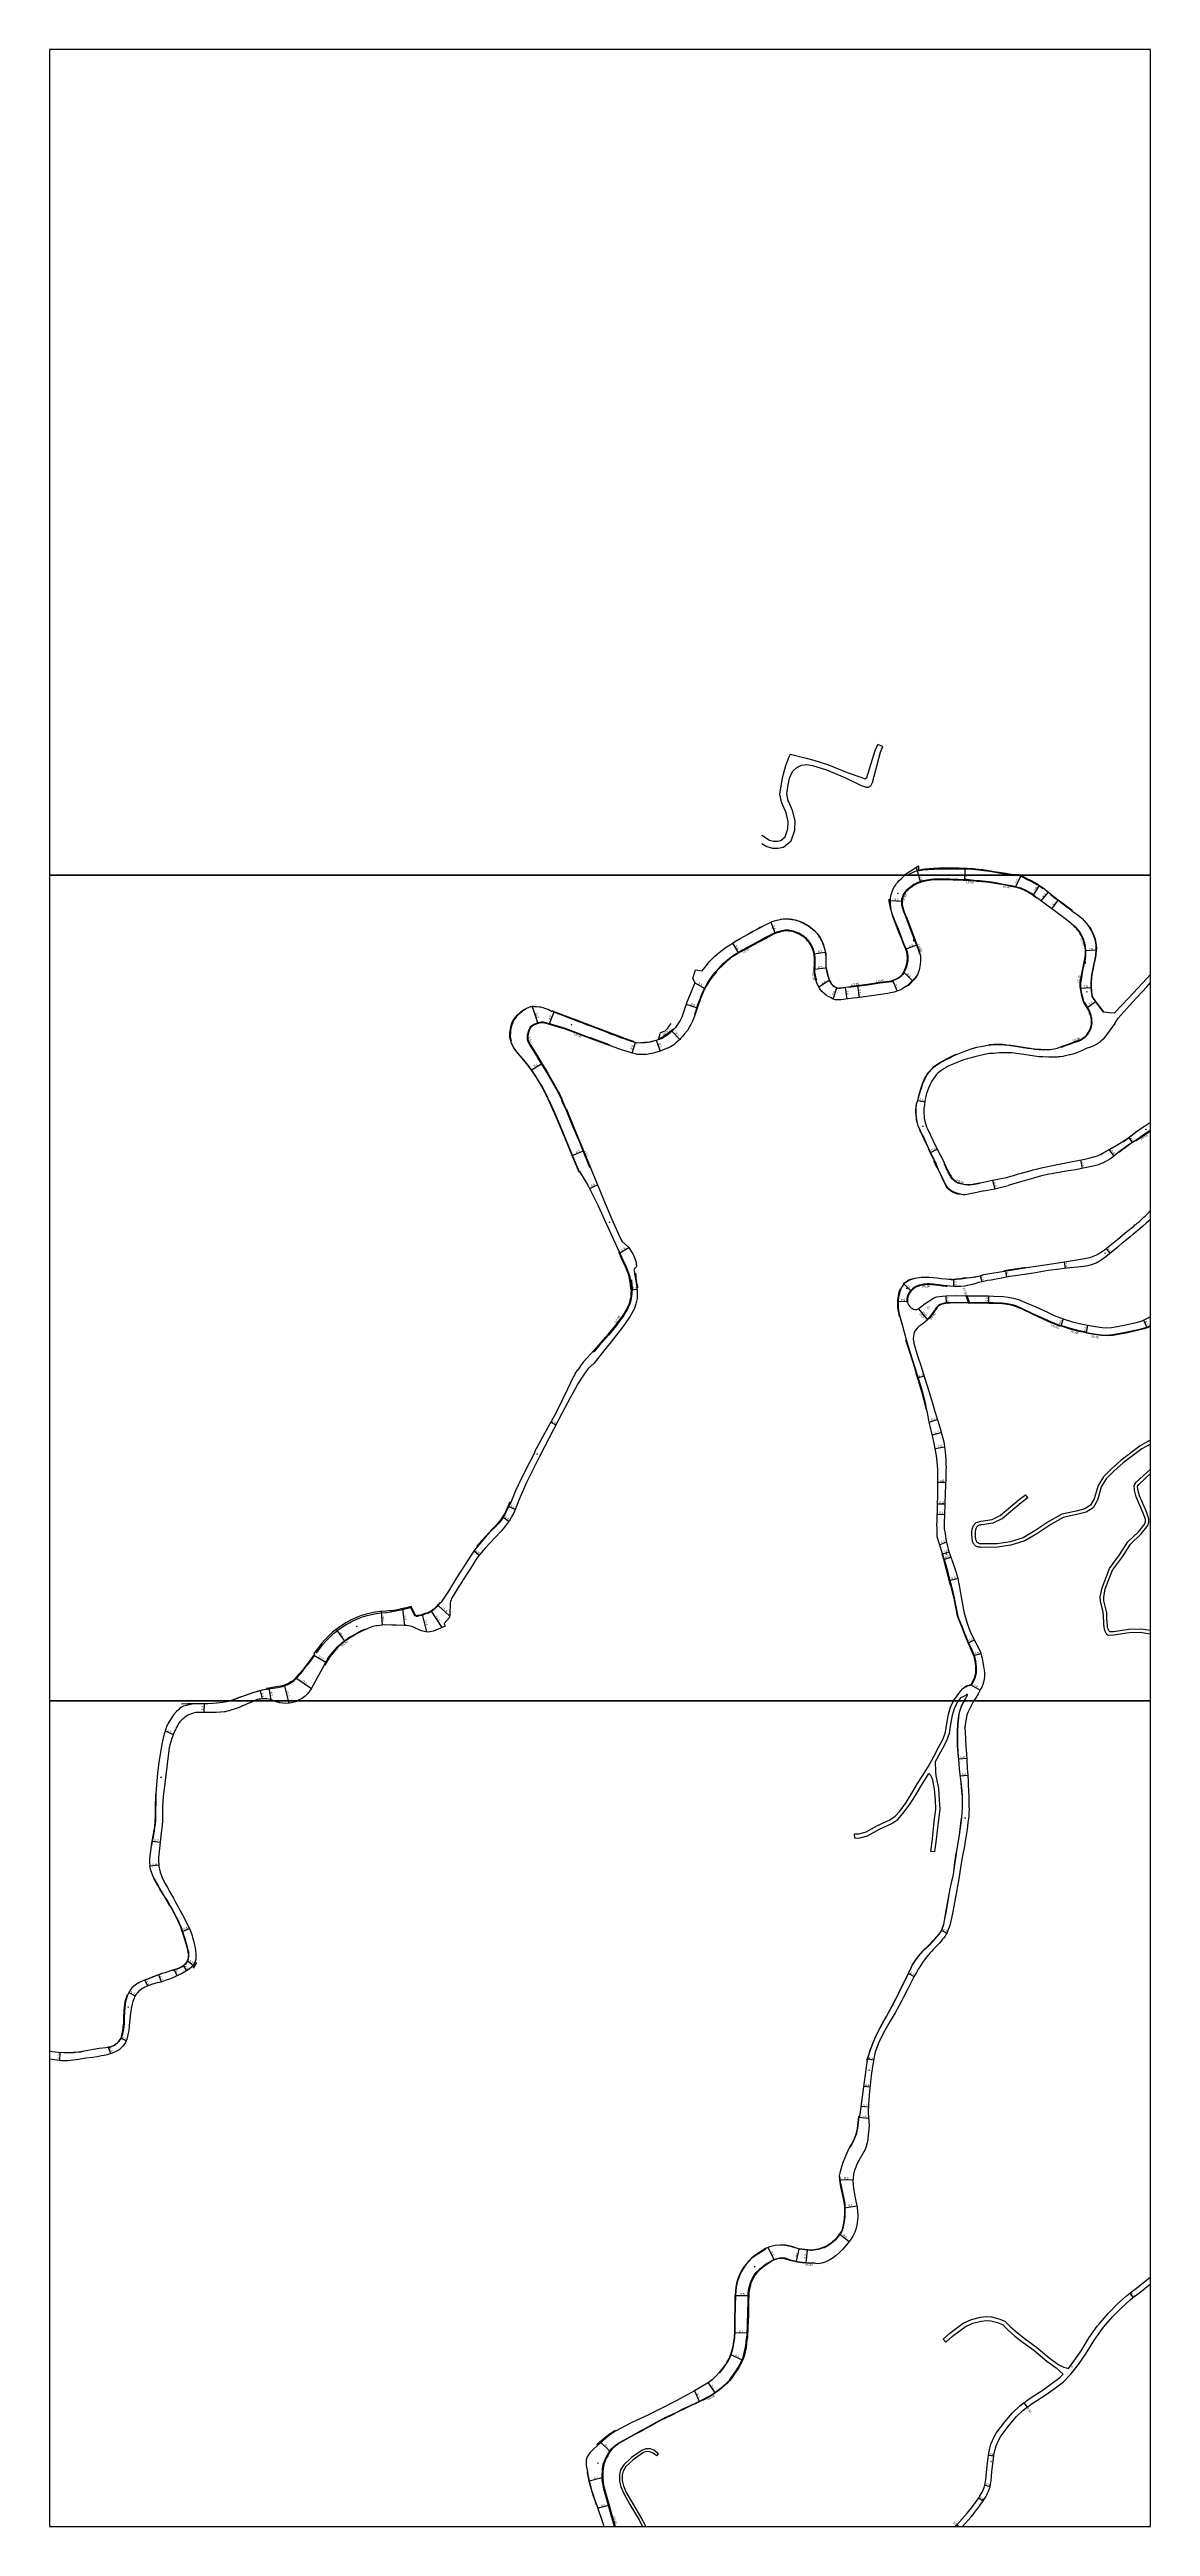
# Model space of a CAD drawing. Header units: metres. Extents: x -24000 to -20800, y -90000 to -87000.
# Drawn here: x -23200 to -22400, y -89400 to -87600 of the extents above; entities that cross this region are included whole.
import ezdxf

# ---------------------------------------------------------------- set-up
doc = ezdxf.new("R2010")
doc.units = ezdxf.units.M
doc.header["$LTSCALE"] = 2.5
for name, color, linetype in [('側溝・桝', 7, 'Continuous'), ('図郭', 7, 'Continuous'), ('幅員', 7, 'Continuous'), ('歩道・分離帯・安全施設', 7, 'Continuous'), ('舗装', 7, 'Continuous'), ('道路', 7, 'Continuous')]:
    doc.layers.add(name, color=color, linetype=linetype)
doc.styles.get("Standard").update_dxf_attribs({"font": ''})
doc.styles.add('YOKO_DECO', font='txt.shx', dxfattribs={"bigfont": 'extfont.shx'})
doc.styles.get('Standard').set_extended_font_data('@MS PGothic')

msp = doc.modelspace()

# ---------------------------------------------------------------- linework, layer by layer
at = {"layer": '側溝・桝'}
for points in [[(-22482.4, -88216.4), (-22482.7, -88216.1), (-22483.8, -88215.3), (-22484.7, -88214.7), (-22485.5, -88214), (-22486.4, -88213.4), (-22487.8, -88212.7), (-22488.5, -88212.2), (-22489.3, -88211.8), (-22490.9, -88211), (-22491.6, -88210.6), (-22492.9, -88210), (-22493.4, -88209.8), (-22494.2, -88209.5), (-22495.5, -88209.1), (-22496.3, -88208.9), (-22497.3, -88208.6), (-22498.8, -88208.3), (-22501, -88207.8), (-22504.1, -88207.2), (-22506.8, -88206.7), (-22511.3, -88205.9), (-22517.3, -88204.8), (-22521.7, -88204.4), (-22522.5, -88204.4), (-22524.1, -88204.2), (-22524.8, -88204.1), (-22526, -88204), (-22528.1, -88203.8), (-22532.1, -88203.5), (-22539.8, -88203.2), (-22543.4, -88203.1), (-22545.7, -88203), (-22547.8, -88203), (-22550.4, -88202.9), (-22552.5, -88202.9), (-22554.1, -88202.9), (-22556.3, -88203), (-22557.4, -88203), (-22559.5, -88203.2), (-22560.8, -88203.3), (-22562.4, -88203.6), (-22563.8, -88203.9), (-22565.2, -88204.2), (-22566.1, -88204.4), (-22567.1, -88204.7), (-22568.2, -88205.1), (-22569.1, -88205.4), (-22569.9, -88205.8), (-22570.9, -88206.3), (-22571.9, -88206.8), (-22573.3, -88207.8), (-22574.2, -88208.5), (-22575.4, -88209.4), (-22577.4, -88211.2), (-22578.1, -88211.8), (-22578.7, -88212.7), (-22579.2, -88213.4), (-22579.6, -88214.1), (-22579.9, -88214.8), (-22580.3, -88216), (-22580.6, -88216.7), (-22580.8, -88217.5), (-22580.9, -88218.3), (-22581, -88219.6), (-22580.9, -88220.5), (-22580.8, -88221.5), (-22580.8, -88222.1), (-22580.7, -88222.6), (-22580.5, -88223.4), (-22580.3, -88224.2), (-22579.9, -88225.2), (-22578.3, -88229.4), (-22577.6, -88231.3), (-22575.3, -88237.1), (-22571.7, -88246.7)], [(-22643, -88276.5), (-22642.5, -88276.3), (-22643.1, -88274.4), (-22643.5, -88272.7), (-22643.8, -88270.4), (-22643.8, -88269.3), (-22643.7, -88267.7), (-22643.6, -88264.9), (-22643.7, -88260), (-22643.9, -88257.7), (-22644.1, -88256.6), (-22644.3, -88255.6), (-22644.5, -88254.9), (-22645.1, -88253.4), (-22645.8, -88251.8), (-22646.3, -88251), (-22646.9, -88249.8), (-22647.7, -88248.6), (-22648.7, -88247.3), (-22649.3, -88246.7), (-22649.9, -88246), (-22650.8, -88245.2), (-22651.8, -88244.4), (-22652.7, -88243.9), (-22653.5, -88243.3), (-22655.1, -88242.4), (-22656.9, -88241.6), (-22659.3, -88240.7), (-22660.6, -88240.4), (-22661.9, -88240.1), (-22662.9, -88240), (-22664.1, -88240), (-22665.4, -88240), (-22666.4, -88240.2), (-22667.8, -88240.4), (-22668.9, -88240.6), (-22670.5, -88241.1), (-22671.7, -88241.4), (-22673.5, -88242.2), (-22674.5, -88242.6), (-22675.4, -88243.1), (-22679.7, -88245.4), (-22688.9, -88250.3), (-22696.6, -88254.6), (-22698.8, -88255.9), (-22701.7, -88257.6), (-22702.9, -88258.3), (-22703.6, -88258.8), (-22704.3, -88259.4), (-22705.6, -88260.2), (-22707.6, -88261.9), (-22708.6, -88262.7), (-22709.3, -88263.4), (-22710.9, -88264.7), (-22712.1, -88266), (-22713.7, -88267.6), (-22715.8, -88269.9), (-22716.1, -88270.2), (-22717.9, -88272.5), (-22719.9, -88275.1), (-22721.3, -88277.3), (-22723.2, -88280.5), (-22724.9, -88283.6), (-22725.9, -88286), (-22727.3, -88289.3), (-22728, -88291.2), (-22728.4, -88292.5), (-22729.1, -88294.3), (-22730.7, -88299.4), (-22731.3, -88300.9), (-22730.9, -88301)], [(-22571.3, -88247.6), (-22570.3, -88250.2), (-22568.9, -88254.1), (-22567.9, -88257.2), (-22567.5, -88257)], [(-22447.6, -88262.8), (-22447.2, -88261), (-22447, -88258.9), (-22446.9, -88257.8), (-22446.9, -88255.1), (-22446.9, -88253.9), (-22447.1, -88253), (-22447.1, -88252.5), (-22447.3, -88251.7), (-22447.8, -88249.3), (-22448.1, -88248.3), (-22448.6, -88246.5), (-22448.7, -88246.3), (-22448.9, -88245.8), (-22449.1, -88245.2), (-22449.3, -88244.7), (-22450, -88243.6), (-22450.3, -88243.1), (-22450.7, -88242.4), (-22451.6, -88241), (-22451.9, -88240.5), (-22452.4, -88239.9), (-22452.6, -88239.6), (-22452.7, -88239.5), (-22453.8, -88238.2), (-22454.3, -88237.7), (-22455.1, -88236.9), (-22455.4, -88237.1)], [(-22448, -88292.5), (-22448.3, -88291.7), (-22449, -88289.5), (-22449.8, -88286.2), (-22450.3, -88283.7), (-22450.6, -88281), (-22450.6, -88278.5), (-22449.9, -88274.5), (-22449.1, -88269.2), (-22448.6, -88267.2), (-22448.2, -88265.4), (-22447.9, -88263.9)], [(-22617.5, -88281.1), (-22605.5, -88279.6), (-22596.7, -88278.3), (-22587.6, -88277.2), (-22587.7, -88276.7)], [(-22793.2, -88323.7), (-22793, -88323.3), (-22807, -88318.3), (-22808.1, -88317.9), (-22825.7, -88311.2), (-22827.6, -88310.6), (-22837.4, -88307.8), (-22839.1, -88307.4), (-22841.4, -88306.8), (-22841.9, -88306.8), (-22842.8, -88306.8), (-22843.7, -88307), (-22844.9, -88307.3), (-22845.9, -88307.6), (-22848.2, -88308.4), (-22849.1, -88309), (-22849.6, -88309.5), (-22850.7, -88310.5), (-22851.1, -88311.1), (-22851.7, -88312.2), (-22852, -88313), (-22852.3, -88313.7), (-22852.5, -88314.7), (-22852.9, -88316.6), (-22852.9, -88317.3), (-22853, -88318.5), (-22852.9, -88319.2), (-22852.7, -88320.2), (-22852.5, -88320.8), (-22851.5, -88322.8), (-22846.1, -88331.4), (-22843.4, -88335.8), (-22838.9, -88343.1), (-22830.5, -88357.9), (-22829.9, -88359.2), (-22828.3, -88362.3), (-22827.4, -88364.9), (-22825.4, -88369.4), (-22824.9, -88370.3), (-22819.7, -88382.9), (-22815, -88394.1), (-22813.2, -88398.5), (-22807.6, -88412.2), (-22807.1, -88412)], [(-22465.1, -88324.7), (-22464.9, -88325), (-22464, -88324.7), (-22461.7, -88323.8), (-22451.9, -88320.3), (-22451.3, -88320.1), (-22450.9, -88319.9), (-22450.2, -88319.5), (-22449.5, -88319.1), (-22448.6, -88318.5), (-22448, -88318.1), (-22447.7, -88317.8), (-22447.5, -88317.6), (-22446.8, -88317), (-22446.2, -88316.4), (-22445.7, -88315.8), (-22445.1, -88315), (-22444.7, -88314.4), (-22443.9, -88312.9), (-22443.5, -88312), (-22443.2, -88311.1), (-22442.9, -88310.3), (-22442.6, -88309.3), (-22442.5, -88308.6), (-22442.5, -88308.1), (-22442.4, -88307.5), (-22442.4, -88307), (-22442.5, -88305.6), (-22442.5, -88304.8), (-22442.7, -88303.8), (-22442.9, -88303.1), (-22443, -88302.6), (-22443.2, -88301.7), (-22443.5, -88300.8), (-22443.8, -88300), (-22444.1, -88299.4)], [(-22448, -88292.5), (-22447.7, -88293), (-22446.8, -88294.5), (-22445.8, -88296.2), (-22444.1, -88299.4)], [(-22756.4, -88319.2), (-22754.9, -88318.4), (-22753.8, -88317.8), (-22752.5, -88317), (-22750.7, -88315.8), (-22748.8, -88314.2), (-22747.1, -88312.7), (-22746.3, -88312)], [(-22400, -88385.3), (-22404.3, -88388.3), (-22410.6, -88392.7)], [(-22524.1, -88424.1), (-22527.9, -88424.8), (-22529.8, -88425.1), (-22531.6, -88425.2), (-22532.6, -88425.2), (-22534, -88425.1), (-22534.8, -88425.1), (-22538, -88424.4), (-22539.9, -88423.7), (-22541.1, -88423.2), (-22542.1, -88422.4), (-22542.8, -88421.9), (-22543.4, -88421.3), (-22543.9, -88420.8), (-22544.8, -88419.6), (-22545.2, -88419), (-22545.9, -88417.9), (-22546.7, -88416.6), (-22547.7, -88414.6), (-22548.8, -88412.3), (-22550, -88409.8), (-22549.6, -88409.7)], [(-22524.1, -88424.1), (-22524.1, -88423.7)], [(-22777, -88495.5), (-22776.8, -88496.7), (-22776.6, -88500.8), (-22776.9, -88503.8), (-22776.9, -88504.4), (-22777.1, -88505.9), (-22777.3, -88507.5), (-22777.7, -88509.1), (-22777.8, -88509.8), (-22778.3, -88511.5), (-22778.9, -88512.8), (-22779.5, -88514.2), (-22780.3, -88515.8), (-22781.3, -88517.4), (-22782.3, -88519), (-22783.5, -88520.9), (-22784.9, -88522.8), (-22786, -88524.4), (-22788.3, -88527.4), (-22793.7, -88534.1), (-22800.7, -88541.9), (-22804.1, -88545.8), (-22804.9, -88546.6), (-22805.3, -88546.2)], [(-22575.8, -88504.2), (-22576.1, -88504.8), (-22576.7, -88506.3), (-22577, -88508.1), (-22577, -88509.5), (-22577, -88510.2)], [(-22575.8, -88504.2), (-22575.1, -88503.2), (-22574.1, -88501.9), (-22573, -88500.6)], [(-22547.9, -88498.5), (-22547.9, -88498.5), (-22550.7, -88498.1), (-22553.7, -88497.8), (-22556.2, -88497.5), (-22557.6, -88497.3), (-22559.4, -88497.1), (-22560.9, -88497), (-22562.3, -88497), (-22563.6, -88497.1), (-22564.6, -88497.2), (-22565.7, -88497.4), (-22566.7, -88497.6), (-22568, -88498), (-22569.2, -88498.4), (-22570.2, -88498.8), (-22571.1, -88499.2), (-22571.7, -88499.6), (-22572.4, -88500.1), (-22573, -88500.6)], [(-22576.6, -88510.2), (-22577, -88510.2)], [(-23000.4, -88774.1), (-22999.2, -88772), (-22998.7, -88771.1), (-22998.2, -88770.2), (-22997.5, -88769.1), (-22996.5, -88767.6), (-22995.6, -88766.4), (-22990.8, -88760.8), (-22987.8, -88758), (-22987.4, -88757.6), (-22985.9, -88756.6), (-22984.6, -88755.6), (-22983.3, -88754.8), (-22982.4, -88754.1), (-22981, -88753.2), (-22977.4, -88751.2), (-22976.2, -88750.5), (-22973.3, -88749), (-22972, -88748.5), (-22970, -88747.6), (-22969.8, -88748)], [(-22789.5, -89400), (-22791.4, -89393.5), (-22793.5, -89385.7), (-22795.5, -89378.7), (-22797.1, -89372.8), (-22797.8, -89369.8), (-22798.3, -89367.6), (-22798.4, -89365.9), (-22798.4, -89363.9), (-22798.4, -89362.3), (-22798.3, -89360), (-22798.1, -89358.1), (-22797.9, -89356.6), (-22797.6, -89354.8), (-22797.2, -89353.5), (-22796.6, -89352), (-22795.8, -89350.2), (-22794.8, -89348.4), (-22793.6, -89346.3), (-22792.6, -89344.8), (-22791.1, -89343.1), (-22788.9, -89341.1), (-22786.6, -89339.5), (-22784.8, -89338.4), (-22780.1, -89335.8), (-22775.2, -89333.1), (-22770.6, -89330.6), (-22767.7, -89329), (-22761.7, -89325.7), (-22756.3, -89322.7), (-22753.2, -89321.1), (-22747.9, -89318.6), (-22743.3, -89316.4), (-22739.7, -89314.5), (-22736.8, -89313.2), (-22733.3, -89311.5), (-22730.6, -89310.3), (-22727.7, -89308.9), (-22724.8, -89307.6), (-22721.6, -89305.9), (-22719.3, -89304.6), (-22716.7, -89302.9), (-22713.8, -89300.6), (-22711.9, -89299.2), (-22710.2, -89297.8), (-22707.9, -89295.7), (-22705.9, -89293.6), (-22704.4, -89291.6), (-22703, -89289.6), (-22701.3, -89287.2), (-22699.5, -89284.5), (-22698.3, -89282), (-22697.1, -89279.7), (-22696.3, -89277.9), (-22695.7, -89276.1), (-22694.9, -89272.9), (-22694.3, -89269.8), (-22693.9, -89266.9), (-22693.7, -89264.9), (-22693.4, -89262.6), (-22693.1, -89260.5), (-22693, -89258.1), (-22692.9, -89256), (-22692.9, -89254), (-22692.8, -89251.6), (-22692.6, -89245.2), (-22692.5, -89242.1), (-22692.4, -89238.6), (-22692.4, -89235.4), (-22692.3, -89233.3), (-22692.3, -89231.6), (-22692.3, -89230.1), (-22692.1, -89228.7), (-22691.8, -89227.2), (-22691.4, -89225.4), (-22690.7, -89222.9), (-22689.9, -89221), (-22689.2, -89219.6), (-22687.7, -89217.2), (-22686.4, -89215.5), (-22685, -89214), (-22683.8, -89212.9), (-22681.6, -89211), (-22678.9, -89209), (-22676.7, -89207.7), (-22674.5, -89206.4), (-22673.4, -89205.9), (-22672.3, -89205.5), (-22671, -89205.2), (-22669.3, -89204.9), (-22667.5, -89204.8), (-22665.6, -89204.9), (-22661.7, -89206.3), (-22656.6, -89207.5), (-22653.1, -89208), (-22649.1, -89208.3), (-22645, -89208.3), (-22643.9, -89208.4), (-22643.9, -89208.8)]]:
    msp.add_lwpolyline(points, dxfattribs=at)
for points in [[(-22571.7, -88246.7), (-22572.4, -88246.9), (-22572, -88247.8), (-22571.3, -88247.6)], [(-22448.2, -88263.8), (-22447.3, -88264), (-22447.1, -88262.9), (-22448, -88262.7)], [(-22777.8, -88494.2), (-22777.2, -88494.1), (-22777, -88495.5), (-22777.6, -88495.6)]]:
    msp.add_lwpolyline(points, close=True, dxfattribs=at)
at = {"layer": '側溝・桝', "flags": 128}
for points in [[(-22534.1, -88505.7), (-22532.2, -88510.7)], [(-22533.4, -88505.7), (-22531.5, -88510.7)], [(-22465.2, -88527.6), (-22465.3, -88527.9), (-22472.2, -88525.3), (-22477.4, -88522.9), (-22485.7, -88519.1), (-22493.3, -88515.5), (-22497.3, -88513.7), (-22499.5, -88512.9), (-22501.4, -88512.4), (-22503.3, -88512.1), (-22504.2, -88512), (-22507.5, -88511.5), (-22514.1, -88511.3), (-22517.8, -88511.2), (-22522.9, -88511.1), (-22531.5, -88511.1), (-22532.2, -88511.1), (-22532.5, -88511.1), (-22541.8, -88510.9), (-22548.4, -88511.2), (-22549.9, -88511.4), (-22551.3, -88511.8), (-22552.6, -88512.3), (-22553.9, -88513), (-22554.8, -88513.8), (-22555.5, -88514.8), (-22556.7, -88516.6), (-22558.3, -88518.8), (-22559.6, -88520.6), (-22560.4, -88521.6), (-22562, -88523.2)], [(-22446.6, -88532.5), (-22446.5, -88532.1), (-22451.8, -88531.1), (-22458.2, -88529.5), (-22465.1, -88527.2), (-22465.2, -88527.6)], [(-22400, -88527.7), (-22402.4, -88528.9), (-22404.4, -88529.6), (-22407.8, -88530.5), (-22416.8, -88532.5), (-22423.2, -88533.8), (-22427.4, -88534.5), (-22431.4, -88534.8), (-22435.6, -88534.6), (-22440.9, -88533.8), (-22446.6, -88532.9), (-22446.6, -88532.5)]]:
    msp.add_lwpolyline(points, dxfattribs=at)
at = {"layer": '図郭'}
for points in [[(-23200, -88200), (-22400, -88200), (-22400, -87600), (-23200, -87600)], [(-23200, -88800), (-22400, -88800), (-22400, -88200), (-23200, -88200)], [(-23200, -89400), (-22400, -89400), (-22400, -88800), (-23200, -88800)]]:
    msp.add_lwpolyline(points, close=True, dxfattribs=at)
at = {"layer": '幅員'}
for points in [[(-22570.2, -88194.2), (-22567, -88205.2)], [(-22534.9, -88195.5), (-22535.2, -88203.9)], [(-22498.1, -88208.8), (-22494, -88200.3)], [(-22485.3, -88214.7), (-22480.7, -88207.4)], [(-22479.3, -88218.6), (-22474.2, -88212.4)], [(-22471.7, -88224.4), (-22466.9, -88218)], [(-22675.9, -88234.1), (-22672.6, -88242.4)], [(-22588.9, -88218.3), (-22580.4, -88218.8)], [(-22703.7, -88249.3), (-22699.3, -88256.7)], [(-22577.9, -88253.8), (-22569.7, -88250.6)], [(-22644.5, -88257.2), (-22636.3, -88256)], [(-22644.3, -88268.4), (-22635.8, -88267.3)], [(-22579.3, -88270.4), (-22573, -88276.7)], [(-22439.6, -88254.6), (-22447.3, -88254.9)], [(-22731.2, -88278.3), (-22723.7, -88282.3)], [(-22633.4, -88276.6), (-22640.9, -88281.4)], [(-22630.5, -88290), (-22628, -88281.8)], [(-22621.8, -88281.6), (-22620.6, -88290.1)], [(-22612.8, -88280.1), (-22611.6, -88288.9)], [(-22587.5, -88276.4), (-22584.1, -88284.4)], [(-22450.8, -88282.2), (-22443.3, -88281.6)], [(-22849.2, -88295.5), (-22845.2, -88307.9)], [(-22837, -88308.4), (-22833.4, -88299.2)], [(-22737.4, -88293.7), (-22729.3, -88296.4)], [(-22446.2, -88296.3), (-22439.9, -88291.9)], [(-22776.7, -88329.3), (-22774.3, -88321.7)], [(-22759.1, -88320), (-22756.2, -88327.8)], [(-22742, -88319.3), (-22748.1, -88313)], [(-22849.9, -88341.6), (-22842.2, -88336.8)], [(-22569.4, -88363.7), (-22563.9, -88364.7)], [(-22415.6, -88390.6), (-22413.3, -88394.3)], [(-22820.3, -88403.6), (-22812, -88400.2)], [(-22450.9, -88406.9), (-22449.6, -88413.2)], [(-22430.1, -88399.5), (-22426.5, -88404.1)], [(-22807.7, -88427.6), (-22801.7, -88425.1)], [(-22514.7, -88421.6), (-22513.1, -88428)], [(-22785.6, -88474.5), (-22779.1, -88470.5)], [(-22505.3, -88487.6), (-22504.5, -88492.2)], [(-22462.7, -88481), (-22462.1, -88485.8)], [(-22432.3, -88471.4), (-22429.5, -88474.9)], [(-22777.3, -88501.4), (-22773.1, -88500.9)], [(-22579.3, -88497), (-22573.8, -88502.2)], [(-22523.8, -88491), (-22522.6, -88495.5)], [(-22583.4, -88509.7), (-22576.5, -88509.6)], [(-22569, -88565.4), (-22564.5, -88563.9)], [(-22835.8, -88597.6), (-22832.2, -88599.4)], [(-22870.3, -88666.6), (-22866.2, -88669.5)], [(-22866.2, -88658.7), (-22861.6, -88660.8)], [(-22891.5, -88691), (-22887.8, -88694.2)], [(-22959, -88735.1), (-22958.2, -88745.1)], [(-22943.6, -88733), (-22942, -88745.2)], [(-22925.9, -88749.9), (-22929, -88737.3)], [(-22914.8, -88746.7), (-22922.4, -88734.8)], [(-22909.3, -88738.3), (-22917.7, -88730.8)], [(-22991.8, -88748.2), (-22985.4, -88756.8)], [(-22532.6, -88758), (-22527.9, -88755.7)], [(-23007.9, -88766.8), (-22998.7, -88772.1)], [(-22528.5, -88767.1), (-22523.1, -88765.7)], [(-23045.3, -88798.6), (-23046.8, -88792.6)], [(-23039, -88799.3), (-23040.5, -88790.8)], [(-23029.4, -88788.5), (-23026.2, -88801.8)], [(-23021.1, -88783.3), (-23009.7, -88791.1)], [(-22530.6, -88788.4), (-22523.8, -88792.3)], [(-23087.6, -88802.2), (-23087.9, -88808.5)], [(-23116, -88821.7), (-23110.1, -88824.4)], [(-22539.4, -88842.1), (-22533.5, -88841.7)], [(-22538.2, -88854.4), (-22532.8, -88854.1)], [(-23125.4, -88901.9), (-23119.7, -88902.6)], [(-23127, -88919.9), (-23120.7, -88919.3)], [(-22551.7, -88966.8), (-22548, -88968.8)], [(-23130.8, -89003), (-23128.9, -89007.2)], [(-23120.8, -88998.9), (-23119, -89004.3)], [(-22575.8, -88998.1), (-22571.7, -89000.3)], [(-23142.4, -89012), (-23137.8, -89014.3)], [(-23148.1, -89045.2), (-23144.2, -89046.8)], [(-23192.6, -89061.5), (-23192.3, -89055.6)], [(-23157.3, -89051.8), (-23155.7, -89056.4)], [(-22605.4, -89060.1), (-22601.2, -89060.8)], [(-22608.3, -89080.1), (-22603.9, -89080.6)], [(-22605, -89095.4), (-22610.2, -89094.7)], [(-22604.8, -89103.5), (-22612.3, -89102.8)], [(-22626, -89147.8), (-22616.2, -89148.2)], [(-22622.4, -89168.4), (-22613.4, -89167)], [(-22625.8, -89187.6), (-22618.9, -89192.9)], [(-22677.8, -89197.4), (-22673.7, -89206)], [(-22657.3, -89207.3), (-22655.2, -89198.5)], [(-22650.3, -89208.2), (-22649.2, -89199.2)], [(-22701.8, -89232.1), (-22692.3, -89232.1)], [(-22415.1, -89230.5), (-22412.7, -89233.7)], [(-22702.3, -89259.1), (-22693.1, -89259.4)], [(-22705.2, -89275.1), (-22696.8, -89279)], [(-22721.5, -89295.7), (-22716.6, -89302.8)], [(-22731.4, -89301.5), (-22727.9, -89309)], [(-22492, -89310.1), (-22489.7, -89313.3)], [(-22799.4, -89338.9), (-22792.9, -89345.2)], [(-22798.4, -89364.7), (-22807.9, -89367)], [(-22801.7, -89386.7), (-22793.9, -89384.5)]]:
    msp.add_lwpolyline(points, dxfattribs=at)
at = {"layer": '幅員', "flags": 128}
for points in [[(-22559.8, -88401.5), (-22555, -88399.1)], [(-22548.7, -88505.8), (-22548.5, -88510.8)], [(-22542.9, -88498.9), (-22543, -88493.8)], [(-22517.7, -88505.8), (-22517.8, -88510.8)], [(-22568.6, -88515.2), (-22562, -88523.2)], [(-22568.6, -88515.2), (-22562.2, -88522.9)], [(-22463.5, -88522.3), (-22465.2, -88527.6)], [(-22405, -88523.4), (-22402.6, -88528.6)], [(-22445.7, -88527.1), (-22446.6, -88532.5)], [(-22560.8, -88597.5), (-22554.9, -88595.6)], [(-22558.5, -88606.8), (-22552.1, -88605)], [(-22556.5, -88616.6), (-22549.6, -88615.4)], [(-22554.6, -88641), (-22548.8, -88641.2)], [(-22555, -88664.4), (-22549.6, -88664.6)], [(-22549.4, -88657), (-22554.8, -88657)], [(-22548.2, -88684.8), (-22553.1, -88686.6)], [(-22551, -88693.3), (-22546.3, -88691.8)], [(-22550.2, -88697.4), (-22545, -88695.6)], [(-22540, -88711.1), (-22546.2, -88712.7)], [(-23103.5, -88967.7), (-23098.4, -88965.4)], [(-23099.8, -88988.9), (-23095.6, -88992.1)], [(-23109.6, -88995.3), (-23107.3, -88999.9)], [(-23102.9, -88992.4), (-23100.5, -88996.1)], [(-22517.7, -89348.2), (-22513.9, -89348.6)], [(-22520.3, -89369.9), (-22516.5, -89370.9)], [(-22524.8, -89379.2), (-22521.6, -89381.3)], [(-22540.8, -89398.9), (-22539.1, -89400)]]:
    msp.add_lwpolyline(points, dxfattribs=at)
at = {"layer": '歩道・分離帯・安全施設'}
for points in [[(-22530.9, -88195.3), (-22521.2, -88196.5), (-22516.8, -88197.1), (-22512.6, -88197.8), (-22510.2, -88198.3), (-22507.6, -88198.8), (-22505.2, -88199.3), (-22504.7, -88199.4), (-22501.3, -88199.7), (-22496.5, -88199.9)], [(-22496.1, -88199.9), (-22495.9, -88200)], [(-22590.2, -88217.4), (-22590, -88219.1), (-22589.9, -88220), (-22589.2, -88223.7), (-22587.9, -88227.6), (-22587.4, -88229), (-22585.7, -88233.4), (-22583.4, -88239.1), (-22581.9, -88242.9), (-22580.6, -88246.3), (-22579.1, -88250.1), (-22577.7, -88253.4), (-22576.9, -88255.5), (-22576.5, -88257.1), (-22576.3, -88258.5), (-22576.3, -88260), (-22576.2, -88260.8), (-22576.4, -88262.4), (-22576.7, -88264.4), (-22577.3, -88266.7), (-22578.4, -88269.3), (-22578.7, -88270), (-22579.5, -88271.5), (-22580, -88272.1), (-22580.4, -88272.7), (-22581, -88273.2), (-22581.6, -88273.8), (-22582.3, -88274.3), (-22583.4, -88275), (-22585.4, -88276), (-22587.5, -88276.7)], [(-22495.9, -88200), (-22494.1, -88200.7), (-22492.2, -88201.7), (-22490, -88202.8), (-22486.9, -88204.3), (-22484.7, -88205.5), (-22482.6, -88206.7), (-22480.9, -88207.8), (-22479.4, -88208.8), (-22478.6, -88209.4), (-22478.2, -88209.9)], [(-22472.7, -88214), (-22469.5, -88216.4), (-22466.2, -88218.9), (-22462.6, -88221.6), (-22457.2, -88225.7)], [(-22706, -88250.8), (-22703.7, -88249.3), (-22701, -88247.7), (-22698.2, -88246.1), (-22695.1, -88244.4), (-22692.9, -88243.1), (-22690.1, -88241.5), (-22688.7, -88240.7), (-22686.7, -88239.6), (-22683.5, -88237.9), (-22681.2, -88236.7), (-22677.3, -88234.8)], [(-22668.9, -88232), (-22666.8, -88231.8), (-22665.5, -88231.7), (-22663.8, -88231.7), (-22661.9, -88231.8), (-22660.3, -88232), (-22658.2, -88232.5), (-22656.7, -88232.9), (-22655.1, -88233.5), (-22652.6, -88234.5), (-22650, -88235.9), (-22648.3, -88236.9), (-22646.8, -88238), (-22645.3, -88239.2), (-22644.2, -88240.3), (-22642.1, -88242.4), (-22640.8, -88244.2), (-22640, -88245.5), (-22638.9, -88247.6), (-22638.2, -88249), (-22637.6, -88250.5), (-22637, -88252.6), (-22636.3, -88255.3), (-22635.9, -88257.5), (-22635.8, -88259.3), (-22635.8, -88261.3), (-22635.8, -88263.7), (-22635.8, -88265.4), (-22635.8, -88266.4), (-22635.6, -88267.4), (-22635.5, -88268.4), (-22635.2, -88269.5), (-22634.9, -88270.7), (-22634.5, -88272.5), (-22634.1, -88273.8), (-22633.8, -88275), (-22633.4, -88276.1), (-22633.2, -88276.5), (-22632.8, -88277.3), (-22632.3, -88278.1), (-22632, -88278.6), (-22631.5, -88279.2), (-22630.9, -88279.9), (-22630.5, -88280.2), (-22630.1, -88280.5), (-22629.7, -88280.8), (-22629.3, -88281.1), (-22628.9, -88281.3), (-22628.6, -88281.5), (-22628.2, -88281.6), (-22627.8, -88281.8), (-22627.4, -88281.9), (-22626.9, -88282)], [(-22444.1, -88237.6), (-22442.8, -88240.1), (-22441.9, -88242.1), (-22441.1, -88243.9), (-22440.2, -88246.4), (-22439.7, -88249.2), (-22439.5, -88251.1), (-22439.3, -88253.2), (-22439.4, -88254.5), (-22439.7, -88257.9), (-22440.3, -88261.1), (-22441.1, -88264.8), (-22441.7, -88267.7), (-22442.5, -88272.1), (-22442.9, -88275.1), (-22443.1, -88277.5), (-22443.1, -88281.4), (-22442.8, -88284.4), (-22442.5, -88287.1), (-22442.3, -88288), (-22442.2, -88288.6)], [(-22626, -88281.9), (-22625.4, -88281.9), (-22621.3, -88281.4), (-22617.5, -88280.9)], [(-22570.2, -88274.2), (-22570.3, -88274.2), (-22570.6, -88274.6), (-22571.3, -88275.4), (-22572.1, -88276.3), (-22574.8, -88279.3), (-22576.1, -88280.5)], [(-22442.1, -88289), (-22440, -88292.1), (-22434.3, -88299.5)], [(-22864.8, -88320.4), (-22864.9, -88320.1), (-22865.2, -88319), (-22865.4, -88318), (-22865.5, -88317), (-22865.5, -88316), (-22865.4, -88314.7), (-22865.3, -88313.5), (-22865, -88311.5), (-22864.5, -88309.3), (-22864, -88307.6), (-22863.3, -88305.9), (-22862.7, -88304.9), (-22862, -88303.9), (-22861, -88302.7), (-22859.9, -88301.6), (-22858.6, -88300.3), (-22857.2, -88299), (-22856.3, -88298.4), (-22855.5, -88297.9), (-22854.5, -88297.3), (-22853.6, -88296.8), (-22852.6, -88296.3), (-22851.5, -88295.8), (-22850.4, -88295.4), (-22849.8, -88295.2)], [(-22833.3, -88299.6), (-22829.3, -88301.1), (-22825.6, -88302.5), (-22822.3, -88303.7), (-22819.9, -88304.6), (-22816.3, -88306), (-22816.3, -88306), (-22815, -88306.5), (-22812.8, -88307.3), (-22810.1, -88308.4), (-22807, -88309.5), (-22803.8, -88310.7), (-22799.4, -88312.4), (-22796, -88313.7), (-22792.3, -88315.2), (-22788.4, -88316.6), (-22785.8, -88317.6), (-22782, -88318.9), (-22777.3, -88320.6), (-22775.7, -88321.1), (-22773.1, -88321.9), (-22767.5, -88321.6), (-22766.6, -88321.6), (-22765, -88321.4), (-22762.4, -88320.8), (-22759.1, -88320)], [(-22756.3, -88314.6), (-22753.3, -88313.3), (-22752.7, -88313), (-22752.1, -88312.6), (-22751.5, -88312), (-22750.8, -88311.2), (-22749.9, -88310), (-22748.3, -88307.7)], [(-22434.1, -88299.4), (-22429.8, -88299.9)], [(-22837.6, -88362.3), (-22840.2, -88357.2), (-22842.6, -88352.7), (-22844.6, -88349.4), (-22847.1, -88345.3), (-22848.5, -88343.1), (-22849.7, -88341.4), (-22852.5, -88337.8), (-22855.4, -88334.2), (-22858.1, -88331.2), (-22860, -88328.9), (-22861.2, -88327.3), (-22862.4, -88325.6), (-22863, -88324.6), (-22863.9, -88322.8), (-22864.5, -88321.3), (-22864.8, -88320.4)], [(-22757.6, -88319.5), (-22756.3, -88315)], [(-22517.3, -88323.1), (-22516.1, -88323), (-22513.7, -88322.8), (-22511.6, -88322.8), (-22509.8, -88322.7), (-22507.5, -88322.9), (-22506, -88323.1), (-22504.4, -88323.2), (-22501.5, -88323.6), (-22499.8, -88323.8), (-22493.8, -88324.8), (-22490.7, -88325.3), (-22488, -88325.7), (-22487.2, -88325.8), (-22486.3, -88325.9), (-22484.2, -88326.2), (-22482.6, -88326.4), (-22482.1, -88326.4), (-22481.5, -88326.5), (-22480.9, -88326.5), (-22480, -88326.5), (-22479.5, -88326.6), (-22477.1, -88326.6)], [(-22568.6, -88361.2), (-22566.8, -88355.2), (-22566.3, -88353.8), (-22565.1, -88350.2), (-22564.7, -88349.3), (-22564.2, -88348.1), (-22563.1, -88346.1), (-22562.6, -88345.2), (-22560.8, -88342.8), (-22559.2, -88341.1), (-22557.5, -88339.3), (-22557.3, -88339.1), (-22554.6, -88337.2), (-22552.6, -88335.9), (-22551, -88335.1), (-22548.1, -88333.5), (-22545.9, -88332.3), (-22541.1, -88330)], [(-22568.6, -88361.2), (-22569.4, -88363.7), (-22569.9, -88366)], [(-22815, -88415.5), (-22816.8, -88411.2), (-22820.2, -88403), (-22824.3, -88393.1), (-22828.8, -88382.3), (-22832.9, -88372.6), (-22837, -88363.4)], [(-22561.4, -88398.4), (-22563.2, -88394.4), (-22565.6, -88389.2), (-22566.1, -88388.3), (-22566.7, -88387), (-22567.3, -88385.7), (-22567.8, -88384.4), (-22568.7, -88382.1), (-22569.3, -88380.3), (-22569.8, -88378.8), (-22569.8, -88378.5), (-22569.9, -88377.8), (-22570.1, -88376), (-22570.4, -88372.8), (-22570.4, -88371.2), (-22570.2, -88367.9)], [(-22570.1, -88367.5), (-22569.9, -88366)], [(-22409.2, -88385.5), (-22404.3, -88382.3), (-22400, -88379.4)], [(-22414.6, -88395.2), (-22416.5, -88396.6), (-22422.9, -88401.6)], [(-22419.8, -88393.4), (-22416.4, -88391), (-22413.2, -88388.6), (-22410, -88386)], [(-22557.7, -88406.4), (-22561.3, -88398.8)], [(-22538.9, -88432.1), (-22541, -88431.5), (-22541.9, -88431.1), (-22543.3, -88430.5), (-22544.2, -88430), (-22545.2, -88429.5), (-22546.5, -88428.4), (-22547.2, -88427.8), (-22547.7, -88427.2), (-22548.5, -88425.9), (-22549, -88425), (-22549.7, -88423.4), (-22550.8, -88421.1), (-22552.2, -88418.2), (-22553.6, -88415.4), (-22555.1, -88412.5), (-22555.7, -88411.4), (-22557.3, -88407.7)], [(-22777.7, -88501), (-22777.9, -88497.1), (-22778.2, -88494.7), (-22778.6, -88492.7), (-22779, -88491), (-22779.6, -88489.3), (-22781.5, -88484.7), (-22783.8, -88479.7), (-22785.7, -88475.5), (-22786.3, -88473.9)], [(-22506.6, -88487.4), (-22491.9, -88485), (-22490.7, -88484.8)], [(-22774.1, -88489.1), (-22774, -88491.3), (-22774, -88492), (-22774, -88492.6), (-22773.9, -88493.2), (-22773.8, -88494.1), (-22773.7, -88494.9), (-22773.4, -88495.9), (-22773.2, -88497.1), (-22772.5, -88499.6)], [(-22581.9, -88500.6), (-22582.8, -88503.2), (-22583.4, -88505.6), (-22583.8, -88508.6), (-22583.8, -88508.6)], [(-22579.6, -88496.8), (-22578.6, -88496.1), (-22577.8, -88495.6), (-22576.3, -88494.5), (-22576, -88494.3), (-22574.3, -88493.7), (-22570.9, -88492.8)], [(-22570.9, -88492.8), (-22570, -88492.6), (-22568, -88492.3), (-22566.3, -88492.2), (-22564.3, -88492.1), (-22562.9, -88492), (-22560.9, -88492.1), (-22558, -88492.3), (-22554.9, -88492.6), (-22552, -88493), (-22548.6, -88493.3), (-22546.5, -88493.6), (-22545, -88493.7), (-22544.2, -88493.7)], [(-22543.2, -88493.6), (-22542.5, -88493.5), (-22541.1, -88493.4), (-22537.9, -88493.1), (-22535.8, -88492.7)], [(-22535.8, -88492.7), (-22534.3, -88492.6), (-22533.2, -88492.5), (-22531.2, -88492.3), (-22529.4, -88492.1), (-22528.2, -88491.9), (-22526.7, -88491.7)], [(-22583.8, -88508.6), (-22583.9, -88509.7), (-22583.9, -88511.3)], [(-22583.9, -88511.3), (-22583.8, -88514.4), (-22583.2, -88518), (-22582.6, -88520.8)], [(-22578, -88537.6), (-22574.9, -88547.2), (-22571.5, -88557.7), (-22570, -88563.3), (-22566.1, -88575.9), (-22563, -88588.1)], [(-22889.7, -88687.9), (-22887.7, -88685.7), (-22885.9, -88683.6), (-22882.8, -88680), (-22878.8, -88675.7), (-22876.6, -88673.6), (-22874.2, -88671.1), (-22872.6, -88669.2), (-22871.3, -88667.5), (-22870.6, -88666.4), (-22869.7, -88664.8), (-22868.4, -88662.3), (-22867.3, -88659.8), (-22865.9, -88656.9), (-22865.2, -88655.2)], [(-22555, -88659.5), (-22555.2, -88668.3)], [(-22551, -88693.4), (-22550, -88697.3), (-22548.8, -88701.2)], [(-22548.8, -88701.2), (-22547.3, -88706.6)], [(-22547.3, -88706.6), (-22546, -88711.8), (-22544.8, -88716)], [(-22544.8, -88716), (-22544.5, -88717.1)], [(-22544.3, -88717.6), (-22542.3, -88726.2)], [(-23006.1, -88765.3), (-23003.7, -88762), (-23001.6, -88759.3), (-22999.4, -88756.9), (-22996.5, -88753.9), (-22993.6, -88751.1), (-22991.8, -88749.7), (-22989.2, -88747.7), (-22988.2, -88747), (-22987.2, -88746.3), (-22984, -88744.3), (-22981.5, -88743), (-22980, -88742.1), (-22975, -88740), (-22972.5, -88739), (-22969.3, -88738), (-22966, -88737.2), (-22962.7, -88736.5), (-22959, -88736.1), (-22954.9, -88735.7), (-22951.1, -88735.1), (-22948.3, -88734.6), (-22946.1, -88734.2), (-22944.3, -88733.8), (-22940.7, -88733), (-22936.8, -88731.9)], [(-22937.5, -88732.4), (-22934.5, -88738.5)], [(-22933.5, -88738.5), (-22932.4, -88738.4), (-22931.2, -88738.1), (-22929.7, -88737.8), (-22928.4, -88737.4), (-22927.1, -88736.9), (-22926, -88736.4), (-22925.9, -88736.4), (-22924.8, -88735.9), (-22923.6, -88735.2), (-22922.2, -88734.3), (-22921.2, -88733.5), (-22920.3, -88732.8), (-22919, -88731.7), (-22918.1, -88730.7), (-22917.5, -88730), (-22917.3, -88729.8), (-22916.1, -88728.5)], [(-22542.3, -88726.7), (-22540.2, -88737.5)], [(-22540.2, -88737.8), (-22539.4, -88739.9), (-22537.1, -88745.8), (-22534.8, -88751.5)], [(-22534.7, -88751.9), (-22533, -88756.1)], [(-22532.9, -88756.4), (-22529.8, -88762.9), (-22528.8, -88765.1), (-22528.1, -88767), (-22527.6, -88768.8), (-22526.9, -88771.9)], [(-23021.2, -88784.3), (-23020.7, -88783.8), (-23020, -88783.1), (-23018.3, -88781.2), (-23017.5, -88780.2), (-23015.6, -88777.9), (-23013.4, -88774.9), (-23011.9, -88773), (-23009.2, -88769.4), (-23007.2, -88766.8)], [(-22526.8, -88772.7), (-22526.6, -88775.7), (-22526.6, -88778.5), (-22526.7, -88779.7), (-22526.9, -88780.9), (-22527.1, -88781.9), (-22527.4, -88782.8), (-22527.8, -88784.1), (-22528.8, -88786.3), (-22529.8, -88788), (-22530.3, -88788.8)], [(-23069.2, -88800), (-23067.1, -88799.5), (-23062.3, -88797.6), (-23057.6, -88795.9), (-23052.2, -88793.9), (-23048.3, -88792.9), (-23045.2, -88792.1), (-23042.5, -88791.5)], [(-23042.1, -88791.6), (-23039.1, -88791.1), (-23034.1, -88790.2), (-23031.9, -88789.8), (-23030.8, -88789.5), (-23029.9, -88789.3), (-23028.1, -88788.6), (-23026.3, -88787.9), (-23024.4, -88786.8), (-23023.1, -88785.9), (-23022.2, -88785.2), (-23021.2, -88784.3)], [(-22530.6, -88788.8), (-22534, -88789.7), (-22534.5, -88790.2)], [(-23104.2, -88802.3), (-23099.6, -88802), (-23096.2, -88801.9), (-23093.8, -88801.9), (-23090.4, -88801.9), (-23085.1, -88802), (-23081.3, -88801.8), (-23078.5, -88801.5), (-23074, -88800.9), (-23070.1, -88800.2), (-23069.2, -88800)], [(-22535.4, -88800), (-22536.1, -88801.1), (-22537.2, -88803.4), (-22538.1, -88805.8), (-22538.7, -88807.7), (-22539.2, -88809.5), (-22539.6, -88812.3), (-22540, -88817.3), (-22540.3, -88822.1), (-22540.3, -88827.5), (-22540.2, -88832.7), (-22539.7, -88840.6), (-22539.6, -88842.2)], [(-22534.6, -88798.6), (-22535.4, -88800)], [(-22539.6, -88842.5), (-22539.3, -88845.4), (-22538.9, -88849.7), (-22538, -88857.1), (-22537.1, -88865.4), (-22536.8, -88869.5), (-22536.8, -88875.3), (-22536.9, -88877.7), (-22537, -88881.2), (-22537.2, -88884.5), (-22537.6, -88887), (-22539, -88897.7), (-22540.7, -88907.6), (-22541.3, -88910.9), (-22542.5, -88919.1), (-22542.8, -88922.7), (-22543.3, -88926.1), (-22544.5, -88931.2), (-22545.7, -88936.6), (-22548.8, -88953.8), (-22549.8, -88959.7), (-22550.4, -88962.6), (-22551.5, -88965.9), (-22552.3, -88967.6), (-22554, -88969.8), (-22555.4, -88971.4), (-22558.1, -88974.5), (-22561, -88977.5), (-22565.3, -88981.6), (-22568.5, -88985.2), (-22570.2, -88987.6), (-22572.9, -88991.6), (-22574, -88993.8), (-22578.5, -89003.3), (-22580.6, -89007.4), (-22582.9, -89012), (-22584.9, -89016), (-22587.7, -89021.6), (-22590.4, -89026.5), (-22591.9, -89029.2), (-22593.8, -89032.4), (-22596.6, -89037.6), (-22599.8, -89044.1), (-22601.8, -89048.5), (-22603.8, -89053.8), (-22605.6, -89059.6), (-22606.3, -89061.5)], [(-23125.8, -88904.1), (-23125.4, -88902.3), (-23124.9, -88899.3), (-23124.5, -88897.1), (-23124.1, -88895), (-23123.7, -88892.9), (-23123.5, -88891.1), (-23123.2, -88888), (-23123, -88883.3), (-23122.9, -88878.8), (-23122.9, -88874.7), (-23122.8, -88870.7), (-23122.8, -88867.5)], [(-23098.7, -88986.6), (-23098.7, -88985.6), (-23098.7, -88984.6), (-23098.9, -88982.9), (-23099.2, -88981.2), (-23099.8, -88979), (-23100.4, -88976.6), (-23101.3, -88973.4), (-23102.3, -88970.2), (-23103.5, -88966.9), (-23104.4, -88964.4), (-23105.5, -88961.8), (-23106.6, -88959.5), (-23107.7, -88957.2), (-23108.9, -88954.8), (-23110.2, -88952.5), (-23111.5, -88950), (-23113, -88947.5), (-23114.8, -88944.5), (-23116.6, -88941.6), (-23117.9, -88939.5), (-23119.8, -88936.4), (-23120.9, -88934.4), (-23121.9, -88932.7), (-23122.8, -88931), (-23124.1, -88928.6)], [(-23110.4, -88995.9), (-23109.5, -88995.6), (-23108.7, -88995.3), (-23107, -88994.7), (-23105.8, -88994.3), (-23104.3, -88993.6), (-23103.3, -88993), (-23102.7, -88992.6), (-23101.7, -88991.7), (-23100.8, -88990.8), (-23100.3, -88990.2), (-23099.5, -88989), (-23099, -88987.7)], [(-23093.2, -88990.1), (-23095.6, -88994.2)], [(-23130.3, -89002.8), (-23127.6, -89001.7), (-23125.4, -89000.9), (-23124.8, -89000.7)], [(-23124.8, -89000.7), (-23123.4, -89000.1), (-23120.8, -88999), (-23118.7, -88998.3)], [(-23147.6, -89043.6), (-23147.3, -89042), (-23146.8, -89039.7), (-23146.4, -89037.1), (-23146.1, -89033.8), (-23146, -89033.4), (-23145.9, -89029.6), (-23145.8, -89025.9), (-23145.5, -89021.8), (-23145.4, -89021.2), (-23145.3, -89020.6), (-23145, -89018.7), (-23144.7, -89017.3), (-23144.4, -89016.4), (-23143.9, -89014.8), (-23143.3, -89013.4)], [(-23157.3, -89051.9), (-23156, -89051.6), (-23154.9, -89051.2), (-23153.8, -89050.8), (-23152.8, -89050.2), (-23151.8, -89049.6), (-23151.3, -89049.1), (-23150.7, -89048.7), (-23150.3, -89048.3), (-23149.8, -89047.7), (-23149.3, -89047.1), (-23149.2, -89046.9), (-23148.6, -89046), (-23148.2, -89045.3), (-23148, -89045), (-23147.7, -89044.2)], [(-23198, -89054.9), (-23193.7, -89055.4), (-23189.5, -89055.6), (-23186.2, -89055.6), (-23182.5, -89055.5), (-23179.3, -89055.2), (-23177.6, -89055), (-23175.3, -89054.5)], [(-22611.9, -89102), (-22612.6, -89108.6), (-22612.9, -89110.9), (-22613.3, -89112.8), (-22613.7, -89114.3), (-22614.1, -89115.9), (-22614.7, -89117.4), (-22615.3, -89118.9), (-22616, -89120.3), (-22617.1, -89122.2), (-22617.7, -89123.3), (-22618.8, -89125)], [(-22625.9, -89145.8), (-22625.7, -89147.8), (-22625.5, -89149.4), (-22625.1, -89151.7), (-22624.6, -89154), (-22622.4, -89164.1), (-22622.2, -89165.7), (-22622, -89167.3), (-22622, -89170.4), (-22622, -89173), (-22622.2, -89175.5), (-22622.6, -89178.4), (-22623, -89180.9), (-22623.6, -89184)], [(-22623.9, -89184.4), (-22626.4, -89188.1), (-22627.8, -89190.1), (-22629.3, -89191.7), (-22631.3, -89193.4)], [(-22679.6, -89198.4), (-22687.3, -89203.3), (-22689.6, -89205), (-22691.7, -89207.3), (-22693.7, -89209.5), (-22695.2, -89211.6), (-22697.2, -89214.7), (-22698.4, -89217.1), (-22699.4, -89219.7), (-22700.1, -89221.8), (-22700.5, -89223.6), (-22701, -89226.2), (-22701.3, -89228.8), (-22701.5, -89232.1)], [(-22655.7, -89198.2), (-22660.7, -89196.6), (-22666.2, -89195.4)], [(-22631.8, -89193.8), (-22634, -89195.4), (-22635.4, -89196.3), (-22637.3, -89197.1), (-22639.3, -89197.8), (-22641.5, -89198.4), (-22643.2, -89198.7), (-22644.4, -89198.9), (-22646.1, -89199.1), (-22647.1, -89199.1), (-22649.1, -89198.9), (-22655.2, -89198.2)], [(-22701.6, -89232.9), (-22701.7, -89238.7), (-22701.9, -89250.8), (-22702, -89258.1), (-22702.3, -89262.6), (-22702.9, -89267.2), (-22703.4, -89270.3), (-22704.1, -89272.9), (-22704.9, -89275.3), (-22706.2, -89278.3), (-22707.1, -89279.9), (-22708.7, -89282.4), (-22710.5, -89284.9), (-22713.5, -89288.6)], [(-22789, -89330.2), (-22791.1, -89331.6), (-22793.5, -89333.3), (-22796.4, -89335.6), (-22802.2, -89340.7)], [(-22809.3, -89360.3), (-22809, -89362.5), (-22808.6, -89364.4), (-22808.1, -89367), (-22807.2, -89370.5), (-22806.5, -89372.9), (-22805.5, -89376.3), (-22804.1, -89380.3), (-22802.8, -89384)]]:
    msp.add_lwpolyline(points, dxfattribs=at)
at = {"layer": '道路', "flags": 128}
for points in [[(-22662.8, -88114.4), (-22661.5, -88112), (-22650.1, -88114.9), (-22644.6, -88116.3), (-22633.9, -88119.7), (-22620.5, -88125.4), (-22609.8, -88129), (-22607.6, -88130), (-22606, -88129.1), (-22600, -88109.3), (-22598.2, -88105)], [(-22656.9, -88121.8), (-22653.6, -88120), (-22649.8, -88119.6), (-22645.5, -88120.2), (-22635.3, -88123.5), (-22622.2, -88129), (-22610.3, -88134.9), (-22606.6, -88136.1), (-22604.8, -88136.1), (-22603.1, -88135), (-22602.1, -88132.6), (-22596.2, -88110.6), (-22594.5, -88106.6)], [(-22594.5, -88106.6), (-22598.2, -88105)], [(-22668.1, -88146.7), (-22669.2, -88141.2), (-22668.2, -88133.5), (-22667.1, -88128.2), (-22664.9, -88120.2), (-22662.8, -88114.4)], [(-22662.8, -88146.7), (-22663.2, -88146), (-22664.2, -88141), (-22663.2, -88134.4), (-22662.2, -88129.4), (-22660.2, -88124.6), (-22656.9, -88121.8)], [(-22682.3, -88171), (-22676.8, -88174.5), (-22673.9, -88175.3), (-22671.1, -88175.3), (-22668.7, -88174.9), (-22665.4, -88172.2), (-22663.4, -88166.4), (-22663.2, -88161), (-22664.8, -88154.6), (-22667.9, -88147.5), (-22668.1, -88146.7)], [(-22682.3, -88176.9), (-22678.8, -88179.1), (-22674.6, -88180.3), (-22670.7, -88180.3), (-22666.6, -88179.6), (-22661.2, -88175.1), (-22658.4, -88167.3), (-22658.1, -88160.5), (-22660.1, -88153), (-22662.8, -88146.7)], [(-22499, -88200), (-22499.9, -88199.8), (-22505.2, -88198.8), (-22511.8, -88197.7), (-22517.5, -88196.8), (-22522, -88196.2), (-22527.3, -88195.6), (-22533.1, -88195.2), (-22539.1, -88194.9), (-22543.7, -88194.9), (-22549.3, -88194.8), (-22553.9, -88195), (-22557.6, -88195.1), (-22560.7, -88195.3), (-22563.7, -88195.6), (-22565.7, -88195.9), (-22567.6, -88196.3), (-22569.5, -88196.9), (-22572.3, -88197.9), (-22574.7, -88199.1), (-22576.4, -88200)], [(-22429.8, -88299.8), (-22426.1, -88300), (-22416, -88289.4), (-22405.7, -88278.4), (-22400, -88272.1)], [(-22569.9, -88366), (-22569.9, -88366)], [(-22576.6, -88510.2), (-22576.3, -88511.3), (-22575.9, -88512.3), (-22575.2, -88513.3), (-22574, -88514.3), (-22573, -88515), (-22572.2, -88515.4), (-22571.5, -88515.6), (-22570.5, -88515.7), (-22569.6, -88515.6), (-22568.6, -88515.2), (-22566.8, -88513.7), (-22563.6, -88511.2), (-22561.1, -88509.5), (-22558.9, -88508.1), (-22557.6, -88507.5), (-22556.6, -88507), (-22555.2, -88506.5), (-22553.4, -88506.2), (-22551.2, -88505.9), (-22548.7, -88505.8), (-22541.8, -88505.5), (-22534.1, -88505.7), (-22533.4, -88505.7), (-22532.5, -88505.7), (-22522.9, -88505.7), (-22517.7, -88505.8), (-22514, -88505.9), (-22507.1, -88506.2), (-22503.3, -88506.7), (-22499.5, -88507.4), (-22495.9, -88508.4), (-22490.2, -88510.7), (-22483.3, -88513.8), (-22474.9, -88517.5), (-22469.9, -88519.9), (-22463.5, -88522.3), (-22456.7, -88524.6), (-22450.7, -88526.1), (-22445.7, -88527.1), (-22439.9, -88528), (-22435, -88528.8), (-22431.6, -88528.9), (-22428.3, -88528.6), (-22424.1, -88528), (-22417.9, -88526.7), (-22409.3, -88524.8), (-22406.8, -88524.1), (-22405, -88523.4), (-22401.2, -88521.4), (-22400, -88520.6)], [(-22400, -88527.3), (-22402.6, -88528.6), (-22404.5, -88529.3), (-22407.9, -88530.1), (-22416.9, -88532.1), (-22423.2, -88533.4), (-22427.5, -88534.1), (-22431.4, -88534.4), (-22435.6, -88534.2), (-22440.8, -88533.5), (-22446.6, -88532.5), (-22451.9, -88531.5), (-22458.3, -88529.8), (-22465.2, -88527.6), (-22472, -88524.9), (-22477.2, -88522.5), (-22485.5, -88518.8), (-22493.1, -88515.1), (-22497.2, -88513.3), (-22499.4, -88512.5), (-22501.4, -88512), (-22503, -88511.7), (-22504.1, -88511.6), (-22507.5, -88511.1), (-22514.1, -88510.9), (-22517.8, -88510.8), (-22522.9, -88510.7), (-22531.5, -88510.7), (-22532.2, -88510.7), (-22532.5, -88510.7), (-22541.8, -88510.5), (-22548.5, -88510.8), (-22549.9, -88511), (-22551.4, -88511.4), (-22552.8, -88512), (-22554.1, -88512.7), (-22555.1, -88513.6), (-22555.9, -88514.6), (-22557, -88516.4), (-22558.6, -88518.6), (-22559.9, -88520.3), (-22560.7, -88521.4), (-22562.2, -88522.9), (-22562, -88523.2), (-22565.5, -88526), (-22568.3, -88528), (-22569.6, -88529.2), (-22570.5, -88530.3), (-22571.6, -88532.2), (-22571.9, -88533.6), (-22572.1, -88535.1)], [(-22400, -88613.4), (-22406.3, -88616.9), (-22419.8, -88627.1), (-22426.5, -88633.1), (-22432.1, -88638.8), (-22435.7, -88644.6), (-22438.6, -88654.2), (-22441.7, -88659.7), (-22446.7, -88663), (-22453.4, -88664.5), (-22463.5, -88666.8), (-22472.5, -88671.8), (-22482.6, -88678.6), (-22491.4, -88683.8), (-22501.4, -88686.8), (-22511.1, -88688.4), (-22523.2, -88688.5), (-22523.8, -88688.4), (-22524.3, -88688.3), (-22524.8, -88688.3), (-22525.3, -88688.1), (-22525.8, -88688), (-22526.3, -88687.8), (-22526.8, -88687.6), (-22527.1, -88687.4), (-22527.5, -88687), (-22527.9, -88686.6), (-22528.2, -88686.1), (-22528.5, -88685.6), (-22528.8, -88685.1), (-22529, -88684.6), (-22529.2, -88684), (-22529.3, -88683.8), (-22529.4, -88683.3), (-22529.5, -88682.7), (-22529.6, -88682.1), (-22529.6, -88681.6), (-22529.6, -88681), (-22529.6, -88680.8), (-22529.7, -88679.9), (-22529.7, -88679.1), (-22529.8, -88678.2), (-22529.7, -88677.3), (-22529.7, -88676.4), (-22529.6, -88676.1), (-22529.5, -88675.3), (-22529.3, -88674.6), (-22529.1, -88673.9), (-22528.8, -88673.2), (-22528.5, -88672.7), (-22528.2, -88672.2), (-22527.9, -88671.8), (-22527.5, -88671.3), (-22527.2, -88670.9), (-22526.7, -88670.5), (-22526.6, -88670.4), (-22523, -88669.4), (-22515, -88668.2), (-22509.2, -88665.4), (-22495.5, -88653.8), (-22490.7, -88650.3)], [(-22400, -88610.6), (-22400.1, -88610.6), (-22407.6, -88614.8), (-22421.4, -88625.2), (-22428.2, -88631.3), (-22434.1, -88637.2), (-22438, -88643.6), (-22440.9, -88653.2), (-22443.5, -88657.9), (-22447.7, -88660.6), (-22454, -88662.1), (-22464.4, -88664.4), (-22473.8, -88669.7), (-22483.9, -88676.5), (-22492.4, -88681.5), (-22502, -88684.4), (-22511.3, -88685.9), (-22522.9, -88686), (-22523.3, -88685.9), (-22523.7, -88685.9), (-22524.2, -88685.8), (-22524.6, -88685.7), (-22525, -88685.5), (-22525.3, -88685.3), (-22525.4, -88685.2), (-22525.8, -88684.9), (-22526.1, -88684.6), (-22526.3, -88684.2), (-22526.5, -88683.8), (-22526.7, -88683.4), (-22526.9, -88683), (-22527, -88682.5), (-22527, -88682), (-22527.1, -88681.5), (-22527.1, -88681), (-22527.1, -88680.7), (-22527.2, -88679.8), (-22527.2, -88679), (-22527.2, -88678.2), (-22527.2, -88677.4), (-22527.1, -88676.5), (-22527.1, -88676.5), (-22527, -88675.8), (-22526.8, -88675.2), (-22526.6, -88674.6), (-22526.5, -88674.4), (-22526.3, -88674), (-22526.1, -88673.6), (-22525.8, -88673.2), (-22525.5, -88672.9), (-22525.1, -88672.6), (-22525.1, -88672.6), (-22524.7, -88672.4), (-22524.3, -88672.2), (-22523.9, -88672.1), (-22523.4, -88672), (-22523, -88671.9), (-22522.5, -88671.9), (-22522.4, -88671.8), (-22514.3, -88670.6), (-22507.8, -88667.6), (-22493.9, -88655.8), (-22489.2, -88652.3)], [(-22489.2, -88652.3), (-22490.7, -88650.3)], [(-22400, -88751.5), (-22400.2, -88751.5), (-22407.4, -88750.4), (-22415.4, -88750.7), (-22426.7, -88752.3), (-22430.5, -88752.5), (-22430.9, -88752.3), (-22431.3, -88752), (-22431.6, -88751.7), (-22431.9, -88751.3), (-22432.2, -88750.9), (-22432.4, -88750.5), (-22432.6, -88750), (-22432.8, -88749.6), (-22433, -88749.3), (-22433.2, -88748.7), (-22433.4, -88748.1), (-22433.5, -88747.5), (-22433.6, -88746.9), (-22433.6, -88746.7)], [(-22400, -88749), (-22407.3, -88747.9), (-22415.6, -88748.2), (-22426.9, -88749.8), (-22429.3, -88749.9), (-22429.6, -88749.8), (-22429.9, -88749.5), (-22430.1, -88749.3), (-22430.3, -88749), (-22430.4, -88748.7), (-22430.6, -88748.3), (-22430.6, -88748.3), (-22430.8, -88747.7), (-22431, -88747.2), (-22431.1, -88746.7)], [(-22615, -88896.7), (-22611.7, -88896.6), (-22606.6, -88895.3), (-22598.4, -88890.6), (-22589.4, -88886.4), (-22585.5, -88883.9), (-22582.2, -88880.1), (-22577.6, -88873.8), (-22573.3, -88867.1), (-22569.2, -88860.2), (-22565.6, -88854.4), (-22561.6, -88848), (-22557.5, -88840.5), (-22553.5, -88833), (-22550.7, -88827.6), (-22548.9, -88822.7), (-22548, -88816.5), (-22546.7, -88809.8), (-22545.2, -88804.5), (-22543.4, -88800.4), (-22543.2, -88800)], [(-22556.1, -88844.2), (-22554.9, -88841.9), (-22550.8, -88834.4), (-22547.9, -88828.8), (-22546, -88823.5), (-22545.1, -88817), (-22543.8, -88810.5), (-22542.4, -88805.5), (-22540.8, -88801.9), (-22539.4, -88800)], [(-22539.4, -88800), (-22537.6, -88797.6), (-22535.2, -88796.3), (-22534.2, -88796.1)], [(-22556.6, -88909.8), (-22555.4, -88900.7), (-22554.1, -88888.1), (-22552.9, -88878.8), (-22553.4, -88872), (-22553.9, -88863.7), (-22555.3, -88856.8), (-22555.8, -88854.5), (-22556, -88851.4), (-22556.1, -88844.2)], [(-22614.9, -88899.7), (-22611.3, -88899.5), (-22605.5, -88898.1), (-22597, -88893.3), (-22587.9, -88889.1), (-22583.5, -88886.2), (-22579.9, -88882), (-22575.2, -88875.5), (-22570.7, -88868.7), (-22566.7, -88861.7), (-22563.1, -88856), (-22561.1, -88852.8)], [(-22559.6, -88909.4), (-22558.4, -88900.4), (-22557.1, -88887.8), (-22556, -88878.7), (-22556.3, -88872.2), (-22556.9, -88864.1), (-22558.2, -88857.6), (-22558.9, -88855.8), (-22559.5, -88854.3), (-22561.1, -88852.8)], [(-22614.9, -88899.7), (-22615, -88896.7)], [(-22556.6, -88909.8), (-22559.6, -88909.4)], [(-22513.5, -89346.7), (-22512.8, -89344), (-22512, -89341.5), (-22510, -89336.5), (-22508.7, -89334.4), (-22502.6, -89326.5), (-22497.3, -89320), (-22492.4, -89315.5), (-22489.7, -89313.3), (-22485.2, -89310.2), (-22476.4, -89304.6), (-22470, -89299.9), (-22463.2, -89294.8), (-22457.9, -89289.4), (-22452.4, -89282.2), (-22447, -89274.5), (-22441.2, -89265), (-22436.1, -89257.8), (-22434.1, -89255.2), (-22427.6, -89247.7), (-22421.5, -89241.5), (-22414.8, -89235.3), (-22412.7, -89233.7), (-22407.7, -89230), (-22400, -89223.8)], [(-22459.6, -89285.1), (-22455.6, -89279.8), (-22450.4, -89272.3), (-22444.5, -89262.8), (-22438.7, -89254.5), (-22436.9, -89252.2), (-22430.5, -89245), (-22424.2, -89238.5), (-22417.4, -89232.3), (-22415.1, -89230.5), (-22410.2, -89226.8), (-22400.1, -89218.8), (-22400, -89218.7)], [(-22550.6, -89263.8), (-22545.7, -89259.5), (-22536.2, -89252.3), (-22530, -89249.5), (-22523.6, -89247.8), (-22519.1, -89247.3), (-22515.4, -89247.6), (-22510.2, -89249), (-22505.9, -89250.8), (-22501.7, -89254.9), (-22496.7, -89259.4), (-22490.8, -89263.8), (-22482.9, -89269.7), (-22473.5, -89277.5), (-22466.7, -89282.5), (-22463, -89284.3), (-22459.6, -89285.1)], [(-22548.6, -89266.1), (-22543.8, -89261.8), (-22534.6, -89254.9), (-22529, -89252.3), (-22523.1, -89250.8), (-22519, -89250.3), (-22515.9, -89250.5), (-22511.2, -89251.8), (-22507.6, -89253.3), (-22503.7, -89257.1), (-22498.6, -89261.7), (-22492.6, -89266.2), (-22484.7, -89272), (-22475.4, -89279.9), (-22468.5, -89284.8), (-22463.4, -89289.3)], [(-22548.6, -89266.1), (-22550.6, -89263.8)], [(-22517.4, -89346.7), (-22516.7, -89343.2), (-22515.9, -89340.3), (-22513.4, -89334.4), (-22512.1, -89332.2), (-22505.7, -89324), (-22500.3, -89317.5), (-22494.9, -89312.4), (-22492, -89310.1), (-22487.5, -89306.8), (-22478.7, -89301.3), (-22472.3, -89296.6), (-22465.9, -89291.8), (-22463.4, -89289.3)], [(-22772.6, -89346.7), (-22777.1, -89349.9), (-22782.8, -89355.2), (-22785, -89358.9), (-22785.8, -89362.4), (-22785.8, -89366.9), (-22784.9, -89371.1), (-22782.7, -89376.1), (-22778.2, -89384.1), (-22771.6, -89395.2), (-22769.3, -89399.7), (-22769.2, -89400)], [(-22769.1, -89346.7), (-22775.9, -89351.5), (-22781.2, -89356.4), (-22783.1, -89359.7), (-22783.8, -89362.7), (-22783.8, -89366.7), (-22783, -89370.4), (-22780.9, -89375.2), (-22776.5, -89383.1), (-22769.9, -89394.2), (-22767.3, -89399.1), (-22767.2, -89400)], [(-22758.1, -89346.7), (-22760.8, -89344.6), (-22763.4, -89343.7), (-22766.8, -89343.6), (-22769.7, -89344.7), (-22772.6, -89346.7)], [(-22761.4, -89346.7), (-22761.8, -89346.4), (-22763.8, -89345.7), (-22766.4, -89345.6), (-22768.8, -89346.5), (-22769.1, -89346.7)], [(-22758.8, -89348.7), (-22761.4, -89346.7)], [(-22758.8, -89348.7), (-22757.6, -89347.1)], [(-22757.6, -89347.1), (-22758.1, -89346.7)], [(-22541.7, -89400), (-22540.8, -89398.9), (-22533.3, -89390.4), (-22531.9, -89388.8), (-22530.5, -89387.1), (-22529.2, -89385.4), (-22527.9, -89383.6), (-22527.6, -89383.2), (-22526.7, -89381.9), (-22525.8, -89380.6), (-22524.8, -89379.2), (-22524, -89377.8), (-22523.1, -89376.4), (-22522.3, -89375), (-22521.8, -89374), (-22521.3, -89372.9), (-22520.9, -89371.8), (-22520.5, -89370.6), (-22520.3, -89369.9), (-22519.7, -89366), (-22518.7, -89355.9), (-22517.7, -89348.2), (-22517.4, -89346.7)], [(-22536.6, -89400), (-22530.4, -89393), (-22528.9, -89391.3), (-22527.5, -89389.5), (-22526.1, -89387.7), (-22524.7, -89385.9), (-22524.5, -89385.5), (-22523.5, -89384.1), (-22522.5, -89382.8), (-22521.6, -89381.3), (-22520.7, -89379.9), (-22519.7, -89378.4), (-22518.9, -89376.9), (-22518.3, -89375.7), (-22517.7, -89374.4), (-22517.2, -89373.1), (-22516.8, -89371.7), (-22516.5, -89370.9), (-22515.8, -89366.5), (-22515.2, -89360.4), (-22514.8, -89356.3), (-22513.9, -89348.6), (-22513.5, -89346.7)]]:
    msp.add_lwpolyline(points, dxfattribs=at)
at = {"layer": '道路'}
for points in [[(-22578.6, -88200), (-22577.9, -88199.2)], [(-22577.9, -88199.2), (-22568.6, -88193.2)], [(-22568.6, -88193.2), (-22568.5, -88196.1), (-22568.5, -88196.2), (-22568.4, -88196.3), (-22568.4, -88196.4), (-22568.4, -88196.4), (-22568.3, -88196.5), (-22568.1, -88196.6), (-22568.1, -88196.6), (-22568.1, -88196.6), (-22568, -88196.6), (-22567.9, -88196.6), (-22565.4, -88196.2), (-22553.6, -88195.5), (-22548.1, -88195.3), (-22537, -88195.3), (-22534.3, -88195.5), (-22530.9, -88195.4), (-22530.8, -88195), (-22521.1, -88196.2), (-22516.7, -88196.8), (-22512.5, -88197.5), (-22510, -88197.9), (-22507.4, -88198.4), (-22505.1, -88199), (-22504.6, -88199.1), (-22501.2, -88199.4), (-22496.5, -88199.5), (-22495.8, -88199.6), (-22495.3, -88199.7), (-22494.8, -88199.9), (-22494.5, -88200)], [(-22455.4, -88237.1), (-22458.8, -88234.1), (-22465.1, -88229.4), (-22466.8, -88228.1), (-22469.1, -88226.4), (-22471.7, -88224.4), (-22479.8, -88218.3), (-22482.4, -88216.4), (-22482.7, -88216.7), (-22483, -88216.4), (-22484, -88215.7), (-22484.9, -88215), (-22485.8, -88214.4), (-22486.6, -88213.8), (-22488, -88213), (-22488.7, -88212.6), (-22489.4, -88212.2), (-22491.1, -88211.4), (-22491.8, -88211), (-22493.1, -88210.4), (-22493.6, -88210.2), (-22494.3, -88209.9), (-22495.6, -88209.5), (-22496.4, -88209.3), (-22497.4, -88209), (-22498.9, -88208.6), (-22501.1, -88208.2), (-22504.2, -88207.6), (-22506.9, -88207.1), (-22511.3, -88206.3), (-22517.3, -88205.2), (-22521.8, -88204.8), (-22522.5, -88204.8), (-22524.1, -88204.7), (-22524.9, -88204.6), (-22526.1, -88204.5), (-22528.2, -88204.2), (-22532.2, -88204), (-22539.8, -88203.7), (-22543.4, -88203.6), (-22545.7, -88203.5), (-22547.8, -88203.5), (-22550.4, -88203.4), (-22552.5, -88203.4), (-22554.1, -88203.4), (-22556.3, -88203.4), (-22557.4, -88203.5), (-22559.4, -88203.7), (-22560.8, -88203.8), (-22562.3, -88204.1), (-22563.7, -88204.3), (-22565.1, -88204.6), (-22565.9, -88204.9), (-22567, -88205.2), (-22568, -88205.6), (-22568.9, -88205.9), (-22569.7, -88206.3), (-22570.7, -88206.7), (-22571.6, -88207.3), (-22573, -88208.2), (-22573.9, -88208.9), (-22575.1, -88209.8), (-22577, -88211.6), (-22577.7, -88212.2), (-22578.3, -88213), (-22578.8, -88213.7), (-22579.1, -88214.3), (-22579.5, -88215), (-22579.9, -88216.1), (-22580.1, -88216.9), (-22580.3, -88217.6), (-22580.4, -88218.4), (-22580.5, -88219.6), (-22580.4, -88220.5), (-22580.4, -88221.5), (-22580.3, -88222.1), (-22580.2, -88222.5), (-22580, -88223.3), (-22579.8, -88224.1), (-22579.5, -88225.1), (-22577.9, -88229.2), (-22577.1, -88231.1), (-22574.9, -88236.9), (-22571.2, -88246.5), (-22569.9, -88250), (-22568.4, -88253.9), (-22567.5, -88257), (-22567.1, -88259.2), (-22567, -88260.7), (-22567, -88261.9), (-22567.1, -88263), (-22567.3, -88264.4), (-22567.6, -88266.3), (-22567.8, -88267.7), (-22568.1, -88268.8), (-22568.8, -88270.9), (-22569.4, -88272.4), (-22570.2, -88273.7), (-22571, -88274.6), (-22576.9, -88280.5), (-22579.1, -88281.9), (-22580.6, -88282.8), (-22582.1, -88283.6), (-22584.2, -88284.4), (-22586.3, -88285), (-22588.8, -88285.5), (-22591.2, -88285.9), (-22594.2, -88286.5), (-22602.7, -88287.7), (-22609.6, -88288.6), (-22613.2, -88289.1), (-22616, -88289.4), (-22623.3, -88290.4), (-22625, -88290.6), (-22626.5, -88290.7), (-22627.8, -88290.7), (-22628.8, -88290.6), (-22630.5, -88290), (-22632.5, -88289), (-22633.7, -88288.4), (-22635.3, -88287.4), (-22638.8, -88284.6), (-22639.8, -88283.2), (-22640.6, -88282), (-22641.4, -88280.4), (-22642.4, -88278.2), (-22643.6, -88274.5), (-22644, -88272.8), (-22644.3, -88270.5), (-22644.3, -88269.3), (-22644.3, -88267.7), (-22644.1, -88264.9), (-22644.2, -88260.1), (-22644.4, -88257.8), (-22644.6, -88256.7), (-22644.8, -88255.7), (-22645, -88255), (-22645.6, -88253.6), (-22646.3, -88252.1), (-22646.7, -88251.2), (-22647.3, -88250.1), (-22648.1, -88248.9), (-22649.1, -88247.7), (-22649.6, -88247.1), (-22650.3, -88246.4), (-22651.2, -88245.6), (-22652.1, -88244.8), (-22653, -88244.3), (-22653.8, -88243.8), (-22655.3, -88242.9), (-22657.1, -88242.1), (-22659.5, -88241.2), (-22660.7, -88240.9), (-22662, -88240.6), (-22663, -88240.6), (-22664.1, -88240.5), (-22665.3, -88240.5), (-22666.3, -88240.7), (-22667.7, -88240.9), (-22668.8, -88241.1), (-22670.3, -88241.6), (-22671.5, -88241.9), (-22673.3, -88242.6), (-22674.3, -88243.1), (-22675.2, -88243.5), (-22679.4, -88245.9), (-22688.6, -88250.8), (-22696.3, -88255), (-22698.6, -88256.3), (-22701.4, -88258), (-22702.6, -88258.7), (-22703.4, -88259.2), (-22704.1, -88259.7), (-22705.3, -88260.6), (-22707.4, -88262.3), (-22708.3, -88263), (-22709, -88263.7), (-22710.5, -88265.1), (-22711.8, -88266.3), (-22713.3, -88267.9), (-22715.5, -88270.2), (-22715.7, -88270.5), (-22717.6, -88272.8), (-22719.5, -88275.4), (-22720.9, -88277.6), (-22722.8, -88280.7), (-22724.5, -88283.8), (-22725.5, -88286.2), (-22726.9, -88289.5), (-22727.5, -88291.3), (-22728, -88292.6), (-22728.6, -88294.4), (-22730.3, -88299.5), (-22730.9, -88301), (-22731.4, -88302.4), (-22732.4, -88304.9), (-22732.9, -88306.2), (-22733.5, -88307.6), (-22734, -88308.6), (-22734.9, -88310.2), (-22736.5, -88312.8), (-22738.5, -88315.4), (-22740, -88317.3), (-22741.2, -88318.5), (-22742, -88319.3), (-22743.6, -88320.9), (-22744.8, -88321.8), (-22746.4, -88323.2), (-22748.8, -88324.7), (-22750.6, -88325.6), (-22751.2, -88325.8), (-22753.3, -88326.7), (-22756.2, -88327.8), (-22758.8, -88328.6), (-22761.4, -88329.3), (-22763.7, -88329.8), (-22766.3, -88330.2), (-22767.5, -88330.3), (-22769.4, -88330.4), (-22770.9, -88330.4), (-22772.9, -88330.2), (-22774.1, -88329.9), (-22775.5, -88329.6), (-22776.7, -88329.3), (-22778.5, -88328.7), (-22780.9, -88328), (-22783.6, -88327.1), (-22807.1, -88318.7), (-22808.3, -88318.3), (-22825.8, -88311.6), (-22827.7, -88311.1), (-22837.5, -88308.3), (-22839.3, -88307.8), (-22841.5, -88307.3), (-22841.9, -88307.3), (-22842.8, -88307.3), (-22843.6, -88307.4), (-22844.8, -88307.7), (-22845.7, -88308), (-22848, -88308.9), (-22848.8, -88309.3), (-22849.4, -88309.8), (-22850.4, -88310.9), (-22850.7, -88311.3), (-22851.2, -88312.4), (-22851.6, -88313.2), (-22851.8, -88313.8), (-22852, -88314.8), (-22852.4, -88316.7), (-22852.5, -88317.3), (-22852.5, -88318.5), (-22852.5, -88319.1), (-22852.2, -88320.1), (-22852, -88320.6), (-22851.1, -88322.6), (-22845.6, -88331.1), (-22843, -88335.6), (-22838.5, -88342.8), (-22830.1, -88357.7), (-22829.4, -88359), (-22827.9, -88362.1), (-22826.9, -88364.7), (-22825, -88369.2), (-22824.4, -88370.1), (-22819.2, -88382.7), (-22814.6, -88393.9), (-22812.7, -88398.3), (-22807.1, -88412), (-22804.7, -88417.9), (-22800.3, -88428.5), (-22796.2, -88438.6), (-22791.5, -88449.9), (-22785.6, -88463), (-22784.7, -88464.8), (-22784.4, -88465.4), (-22784, -88466.1), (-22779.1, -88470.6), (-22776, -88475.6), (-22775.1, -88477.3), (-22774, -88480.5), (-22773.5, -88484.1), (-22773.9, -88485.2), (-22774.1, -88485.3), (-22774.5, -88485.6), (-22774.7, -88485.7), (-22775, -88485.9), (-22775.1, -88486.3), (-22775.2, -88486.6), (-22775.3, -88487), (-22775.2, -88487.6), (-22774.9, -88489.6), (-22774.4, -88492), (-22774, -88495.1), (-22773.3, -88499.3), (-22773, -88502.1), (-22773.1, -88507.7), (-22773.9, -88511.5), (-22775, -88515), (-22778, -88520.4), (-22782.1, -88526.6), (-22785, -88530.3), (-22791.8, -88539), (-22797.1, -88545.6), (-22804.6, -88554.9), (-22808.7, -88558.5), (-22812.1, -88563.3), (-22816.5, -88570.4), (-22817.4, -88572.1), (-22821.6, -88579.7), (-22827.7, -88591.1), (-22830.5, -88596.2), (-22844, -88622.4), (-22853.4, -88641.3), (-22858.1, -88651.9), (-22859.5, -88655.4), (-22860.4, -88658), (-22861.5, -88660.6), (-22862.9, -88663.8), (-22864.2, -88666.4), (-22865.4, -88668.4), (-22866.7, -88670.2), (-22869.4, -88673.8), (-22871.9, -88676.7), (-22876.7, -88681.7), (-22883.4, -88689), (-22887.9, -88694.2), (-22889.5, -88696.3), (-22892.2, -88700.6), (-22894.2, -88703.8), (-22899.6, -88712.4), (-22900.1, -88713.2), (-22903, -88717.7), (-22906.7, -88723.7), (-22907.5, -88725), (-22907.9, -88725.7), (-22908.2, -88726.5), (-22908.6, -88727.8), (-22908.8, -88728.9), (-22909.2, -88737.5), (-22909.4, -88739.4), (-22913.2, -88743.9), (-22912.6, -88745.8), (-22921, -88749.3), (-22923.6, -88749.9), (-22924.9, -88750), (-22926.5, -88749.9), (-22927.8, -88749.7), (-22929.8, -88749.2), (-22931.5, -88748.5), (-22933.5, -88747.5), (-22935.9, -88746.3), (-22938, -88745.7), (-22940.5, -88745.3), (-22942.6, -88745.2), (-22948.1, -88745.1), (-22951.3, -88745), (-22956.6, -88744.9), (-22961.8, -88745.4), (-22962.8, -88745.5), (-22965, -88746), (-22967, -88746.8), (-22969.1, -88747.7), (-22971.8, -88749), (-22973.1, -88749.5), (-22976, -88750.9), (-22977.1, -88751.6), (-22980.8, -88753.7), (-22982.1, -88754.5), (-22983, -88755.2), (-22984.3, -88756), (-22985.6, -88757), (-22987, -88758), (-22987.4, -88758.4), (-22990.4, -88761.1), (-22995.2, -88766.7), (-22996.1, -88767.9), (-22997.1, -88769.4), (-22997.7, -88770.5), (-22998.2, -88771.4), (-22998.7, -88772.2), (-23000, -88774.4), (-23000.4, -88774.1), (-23009.9, -88791.4), (-23012.2, -88794.7), (-23014.2, -88796.7), (-23016.3, -88798.1), (-23018.5, -88799.4), (-23019.8, -88800)], [(-22730.6, -88268.8), (-22725.7, -88269.5), (-22722.7, -88265.6), (-22721.4, -88264), (-22720.1, -88262.5), (-22718.5, -88260.9), (-22716.5, -88258.9), (-22715.2, -88257.7), (-22713.9, -88256.6), (-22712.1, -88255.2), (-22710.3, -88253.8), (-22708.4, -88252.4), (-22706.5, -88251.2), (-22706, -88250.8), (-22703.7, -88249.3), (-22701, -88247.8), (-22698.1, -88246.1), (-22695.1, -88244.4), (-22692.9, -88243.2), (-22690.1, -88241.6), (-22688.7, -88240.8), (-22686.7, -88239.7), (-22683.4, -88238), (-22681.2, -88236.8), (-22677.3, -88234.8), (-22675.9, -88234.1), (-22674.8, -88233.7), (-22673.3, -88233.2), (-22671.4, -88232.7), (-22670.2, -88232.4), (-22669.1, -88232.2), (-22667, -88231.8), (-22665.6, -88231.8), (-22664, -88231.8), (-22662.1, -88231.9), (-22660.5, -88232.1), (-22658.4, -88232.5), (-22656.9, -88233), (-22655.3, -88233.5), (-22652.8, -88234.6), (-22650.2, -88236), (-22648.5, -88237), (-22647, -88238.1), (-22645.5, -88239.3), (-22644.4, -88240.3), (-22642.3, -88242.5), (-22641, -88244.3), (-22640.2, -88245.6), (-22639.1, -88247.7), (-22638.4, -88249.1), (-22637.8, -88250.6), (-22637.1, -88252.6), (-22636.4, -88255.4), (-22636.1, -88257.6), (-22636, -88259.3), (-22636, -88261.4), (-22636, -88263.8), (-22636, -88265.5), (-22635.9, -88266.5), (-22635.8, -88267.4), (-22635.6, -88268.4), (-22635.4, -88269.5), (-22635.1, -88270.8), (-22634.7, -88272.6), (-22634.3, -88273.9), (-22633.9, -88275), (-22633.5, -88276.1), (-22633.4, -88276.6), (-22633, -88277.3), (-22632.5, -88278.2), (-22632.2, -88278.6), (-22631.7, -88279.3), (-22631, -88280), (-22630.7, -88280.3), (-22630.3, -88280.6), (-22629.9, -88280.9), (-22629.4, -88281.2), (-22629.1, -88281.4), (-22628.7, -88281.5), (-22628.4, -88281.7), (-22628, -88281.8), (-22627.6, -88281.9), (-22627.1, -88282.1), (-22626, -88282), (-22625.4, -88282), (-22621.3, -88281.5), (-22617.5, -88281.1), (-22617.5, -88280.7), (-22605.6, -88279.1), (-22596.7, -88277.8), (-22587.7, -88276.7), (-22587.7, -88276.5), (-22585.7, -88275.9), (-22583.6, -88274.8), (-22582.6, -88274.1), (-22581.9, -88273.6), (-22581.3, -88273.1), (-22580.7, -88272.5), (-22580.3, -88271.9), (-22579.8, -88271.3), (-22579, -88269.9), (-22578.7, -88269.1), (-22577.9, -88267.3), (-22577.7, -88266.5), (-22577.1, -88264.2), (-22576.7, -88262.2), (-22576.6, -88260.6), (-22576.6, -88259.8), (-22576.7, -88258.3), (-22576.9, -88256.9), (-22577.3, -88255.3), (-22578.1, -88253.2), (-22579.5, -88249.9), (-22581, -88246.1), (-22582.3, -88242.7), (-22583.8, -88238.9), (-22586.1, -88233.2), (-22587.8, -88228.8), (-22587.4, -88228.7), (-22587.6, -88227.8), (-22587.9, -88227), (-22588.1, -88226), (-22588.4, -88225), (-22588.6, -88223.8), (-22588.7, -88222.7), (-22588.8, -88221.6), (-22588.9, -88220.5), (-22588.9, -88219.2), (-22588.9, -88218.3), (-22588.9, -88217.4), (-22588.8, -88216.6), (-22588.6, -88215.3), (-22588.4, -88214.1), (-22588, -88212.8), (-22587.7, -88211.9), (-22587, -88210.2), (-22586.4, -88208.9), (-22585.8, -88207.9), (-22585.1, -88206.9), (-22584.5, -88206), (-22583.6, -88205), (-22582.6, -88203.9), (-22580.9, -88202.5), (-22578.6, -88200)], [(-22494.5, -88200), (-22494.4, -88200.1), (-22493.9, -88200.3), (-22492, -88201.3), (-22489.9, -88202.4), (-22486.7, -88203.9), (-22484.5, -88205.1), (-22482.4, -88206.3), (-22480.8, -88207.4), (-22479.3, -88208.3), (-22478, -88209.3), (-22472.5, -88213.8), (-22469.3, -88216.1), (-22466, -88218.6), (-22462.4, -88221.3), (-22457, -88225.5), (-22457.2, -88225.8), (-22453.3, -88228.6), (-22451.4, -88230), (-22449.7, -88231.6), (-22448.2, -88233.1), (-22446.4, -88235.2), (-22445.6, -88236.3), (-22444.6, -88237.7), (-22443.1, -88240.1), (-22442.1, -88242.1), (-22441.3, -88243.9), (-22440.5, -88246.4), (-22439.9, -88249.2), (-22439.7, -88251.1), (-22439.6, -88253.2), (-22439.6, -88254.6), (-22440, -88258), (-22440.5, -88261.1), (-22441.3, -88264.8), (-22441.9, -88267.7), (-22442.8, -88272.1), (-22443.2, -88275.1), (-22443.4, -88277.6), (-22443.3, -88281.4), (-22443.1, -88284.5), (-22442.7, -88287.1), (-22442.5, -88288), (-22442.4, -88288.7), (-22442.1, -88288.6)], [(-22448.3, -88292.7), (-22448.6, -88291.8), (-22449.4, -88289.6), (-22450.2, -88286.3), (-22450.7, -88283.7), (-22451, -88281.1), (-22451, -88278.5), (-22450.3, -88274.4), (-22449.4, -88269.1), (-22449, -88267.1), (-22448.6, -88265.3), (-22447.6, -88260.9), (-22447.4, -88258.9), (-22447.3, -88257.8), (-22447.3, -88255.1), (-22447.3, -88253.9), (-22447.5, -88253.1), (-22447.5, -88252.5), (-22447.6, -88251.7), (-22448.1, -88249.4), (-22448.4, -88248.4), (-22449, -88246.7), (-22449.1, -88246.5), (-22449.2, -88245.9), (-22449.5, -88245.3), (-22449.7, -88244.9), (-22450.3, -88243.8), (-22450.6, -88243.3), (-22451, -88242.6), (-22451.9, -88241.2), (-22452.2, -88240.7), (-22452.7, -88240.2), (-22452.9, -88239.8), (-22453.5, -88239.1), (-22454.1, -88238.5), (-22454.6, -88238), (-22455.4, -88237.1)], [(-22732.6, -88275.1), (-22730.6, -88268.8)], [(-22732.6, -88275.1), (-22731.2, -88278.3), (-22733.1, -88283), (-22737, -88292.4), (-22740.6, -88303.2), (-22741.8, -88305.5), (-22743.6, -88308.5), (-22745.1, -88310.8), (-22746, -88311.7), (-22746.3, -88312), (-22746.7, -88311.6), (-22747.4, -88312.4), (-22749.2, -88313.8), (-22751, -88315.4), (-22752.8, -88316.6), (-22754, -88317.4), (-22755.1, -88317.9), (-22756.6, -88318.7), (-22756.4, -88319.2), (-22756.5, -88319.2), (-22759.1, -88320.1), (-22762.4, -88320.9), (-22765.1, -88321.5), (-22766.7, -88321.7), (-22767.6, -88321.7), (-22773.1, -88322), (-22775.7, -88321.2), (-22775.5, -88320.8), (-22777.1, -88320.3), (-22781.9, -88318.6), (-22785.6, -88317.2), (-22788.2, -88316.3), (-22792.1, -88314.8), (-22795.9, -88313.4), (-22799.2, -88312.1), (-22803.7, -88310.4), (-22806.8, -88309.2), (-22810, -88308), (-22812.7, -88307), (-22814.9, -88306.1), (-22816.2, -88305.7), (-22819.8, -88304.3), (-22822.2, -88303.4), (-22825.5, -88302.2), (-22829.2, -88300.8), (-22833.2, -88299.2), (-22834.7, -88298.7), (-22834.9, -88299.2), (-22836.5, -88298.3), (-22837.7, -88297.7), (-22840.1, -88296.8), (-22841.4, -88296.4), (-22843.1, -88296), (-22844.2, -88295.8), (-22846.1, -88295.6), (-22847.5, -88295.6), (-22848.4, -88295.5), (-22849.2, -88295.5), (-22849.7, -88295.6), (-22850.3, -88295.6), (-22850.5, -88295.7), (-22851.2, -88296), (-22852.3, -88296.4), (-22853.3, -88296.9), (-22854.2, -88297.4), (-22855.2, -88298), (-22856, -88298.6), (-22856.9, -88299.2), (-22858.3, -88300.4), (-22859.6, -88301.7), (-22860.7, -88302.8), (-22861.7, -88304.1), (-22862.4, -88305), (-22863, -88306.1), (-22863.7, -88307.7), (-22864.2, -88309.5), (-22864.7, -88311.6), (-22865, -88313.6), (-22865.1, -88314.9), (-22865.2, -88316.2), (-22865.2, -88317.2), (-22865.1, -88318.2), (-22864.9, -88319.2), (-22864.6, -88320.2), (-22864.5, -88320.5), (-22865, -88320.6), (-22864.8, -88321.6), (-22864.1, -88323), (-22863.2, -88324.8), (-22862.6, -88325.9), (-22861.4, -88327.5), (-22860.2, -88329.1), (-22858.3, -88331.4), (-22855.6, -88334.5), (-22852.8, -88338), (-22849.9, -88341.6), (-22848.7, -88343.3), (-22847.3, -88345.5), (-22844.8, -88349.6), (-22842.8, -88353), (-22840.4, -88357.5), (-22837.8, -88362.5), (-22833.2, -88372.7), (-22829.2, -88382.4), (-22824.7, -88393.2), (-22820.6, -88403.1), (-22817.1, -88411.4), (-22815.3, -88415.6), (-22814.8, -88415.3), (-22814.2, -88416.6), (-22808.9, -88425.3), (-22805.9, -88431), (-22801.4, -88440.4), (-22796.7, -88450.5), (-22791.4, -88462.1), (-22786, -88473.6), (-22785.3, -88475.2), (-22783.4, -88479.5), (-22781.1, -88484.5), (-22779.2, -88489), (-22778.6, -88490.8), (-22778.2, -88492.4), (-22777.8, -88494.2), (-22777.5, -88496.8), (-22777.3, -88500.8), (-22777.5, -88503.7), (-22777.5, -88504.3), (-22777.7, -88505.9), (-22777.9, -88507.4), (-22778.3, -88509), (-22778.4, -88509.6), (-22778.9, -88511.3), (-22779.4, -88512.6), (-22780.1, -88513.9), (-22780.8, -88515.5), (-22781.8, -88517), (-22782.8, -88518.7), (-22784, -88520.5), (-22785.4, -88522.4), (-22786.5, -88524), (-22788.8, -88527), (-22794.2, -88533.7), (-22801.1, -88541.5), (-22804.6, -88545.3), (-22811.9, -88553.7), (-22813.6, -88555.9), (-22815, -88557.7), (-22816.5, -88559.9), (-22817.7, -88561.5), (-22818.4, -88562.8), (-22818.8, -88563.6), (-22819.2, -88564.3), (-22819.9, -88565.7), (-22821.8, -88569.4), (-22823.5, -88573.5), (-22827.7, -88582.1), (-22832.1, -88590.9), (-22837.6, -88601), (-22841.9, -88608.5), (-22847.5, -88619.1), (-22847.3, -88619.2), (-22851.5, -88627.2), (-22856.1, -88636.3), (-22858.8, -88641.9), (-22859.4, -88643.3), (-22861.6, -88648), (-22863.8, -88653.5), (-22864.8, -88655.9), (-22865.5, -88657.2), (-22866.9, -88660), (-22868.1, -88662.5), (-22869.4, -88665), (-22870.3, -88666.6), (-22871, -88667.7), (-22872.3, -88669.4), (-22873.9, -88671.3), (-22876.3, -88673.8), (-22878.5, -88675.9), (-22882.4, -88680.2), (-22885.6, -88683.8), (-22887.4, -88685.9), (-22887.8, -88686.4), (-22889.6, -88688.5), (-22890, -88689.1), (-22891.2, -88690.6), (-22892.6, -88692.6), (-22894.2, -88694.9), (-22898.5, -88701.6), (-22903.7, -88709.8), (-22910.2, -88720.2), (-22915.5, -88728.2), (-22915.9, -88728.8), (-22916.3, -88729.2), (-22917.1, -88730.1), (-22917.3, -88730.3), (-22917.9, -88731), (-22918.8, -88732), (-22920.1, -88733.1), (-22921, -88733.8), (-22922, -88734.6), (-22923.4, -88735.5), (-22924.6, -88736.2), (-22925.8, -88736.7), (-22926, -88736.2), (-22927.2, -88736.6), (-22928.5, -88737.1), (-22929.8, -88737.5), (-22931.3, -88737.9), (-22932.5, -88738.1), (-22933.8, -88738.3), (-22937.2, -88731.4), (-22940.8, -88732.4), (-22944.4, -88733.2), (-22946.2, -88733.7), (-22948.4, -88734), (-22951.2, -88734.5), (-22952.4, -88734.7), (-22952.5, -88734.3), (-22955.6, -88734.8), (-22959.7, -88735.2), (-22963.4, -88735.6), (-22966.7, -88736.3), (-22969.9, -88737.1), (-22973.2, -88738.1), (-22975.7, -88739), (-22980.7, -88741.1), (-22982.2, -88742), (-22984.6, -88743.4), (-22987.9, -88745.4), (-22988.9, -88746), (-22989.9, -88746.7), (-22992.5, -88748.7), (-22994.3, -88750.2), (-22997.2, -88752.9), (-23000.1, -88756), (-23002.3, -88758.4), (-23004.4, -88761.1), (-23008, -88765.7), (-23007.5, -88766.1), (-23009.4, -88768.7), (-23012.1, -88772.3), (-23013.6, -88774.2), (-23015.8, -88777.2), (-23017.7, -88779.5), (-23018.6, -88780.5), (-23021.7, -88784), (-23022.3, -88784.6), (-23023.3, -88785.4), (-23024.6, -88786.3), (-23026.4, -88787.4), (-23028.2, -88788.1), (-23030, -88788.8), (-23031, -88789), (-23032, -88789.3), (-23034.2, -88789.7), (-23039.3, -88790.6), (-23042.3, -88791.1), (-23042.2, -88791.5), (-23045.3, -88792.3), (-23048.4, -88793), (-23052.2, -88794.1), (-23057.7, -88796.1), (-23062.3, -88797.7), (-23067.2, -88799.6), (-23068.7, -88800)], [(-22442.1, -88288.6), (-22439.9, -88291.9), (-22434.2, -88299.3)], [(-22425.8, -88307.9), (-22423.4, -88303.9), (-22413.1, -88292.2), (-22402.7, -88281.1), (-22400, -88278.1)], [(-22425.8, -88307.9), (-22430, -88313.3), (-22432.6, -88317), (-22434.4, -88319.1), (-22436.1, -88320.7), (-22437, -88321.5), (-22438.6, -88322.6), (-22440.3, -88323.6), (-22443.6, -88325.1), (-22446.8, -88326), (-22448.1, -88326.7), (-22450, -88327.6), (-22451.3, -88328.2), (-22452.9, -88328.8), (-22454.8, -88329.5), (-22456.4, -88330), (-22458.7, -88330.6), (-22459.9, -88330.9), (-22462, -88331.4), (-22463.7, -88331.7), (-22465.6, -88331.9), (-22466.8, -88332.1), (-22467.9, -88332.2), (-22470.5, -88332.3), (-22473.9, -88332.3), (-22478.1, -88332.1), (-22481, -88332.1), (-22492, -88330.2), (-22497.6, -88329.5), (-22500.5, -88329.1), (-22502.4, -88329), (-22509.6, -88329.1), (-22514.1, -88329.5), (-22516.9, -88329.6), (-22518.5, -88329.9), (-22524.7, -88331.2), (-22527.7, -88332), (-22530.2, -88332.7), (-22533.2, -88333.5), (-22535.5, -88334.3), (-22538.8, -88335.4), (-22541.7, -88336.5), (-22545.3, -88338.1), (-22546.9, -88338.9), (-22548.4, -88339.7), (-22550.1, -88340.7), (-22551.7, -88341.7), (-22552.3, -88342.2), (-22553.3, -88343), (-22554.4, -88344), (-22555.6, -88345.2), (-22556.7, -88346.5), (-22558, -88348.3), (-22558.8, -88349.6), (-22559.7, -88351.2), (-22560.4, -88352.6), (-22561.3, -88354.7), (-22562.1, -88356.7), (-22562.7, -88358.6), (-22562.9, -88359.6), (-22563.3, -88360.9)], [(-22465.1, -88324.7), (-22464.1, -88324.3), (-22461.8, -88323.5), (-22452, -88320), (-22451.4, -88319.7), (-22451.1, -88319.6), (-22450.4, -88319.2), (-22449.7, -88318.8), (-22448.8, -88318.2), (-22448.2, -88317.8), (-22447.9, -88317.5), (-22447.8, -88317.4), (-22447, -88316.7), (-22446.5, -88316.2), (-22446, -88315.6), (-22445.4, -88314.8), (-22445, -88314.2), (-22444.2, -88312.7), (-22443.8, -88311.8), (-22443.5, -88311), (-22443.3, -88310.2), (-22443, -88309.2), (-22442.9, -88308.6), (-22442.9, -88308.1), (-22442.8, -88307.4), (-22442.8, -88307), (-22442.8, -88305.6), (-22442.9, -88304.8), (-22443.1, -88303.9), (-22443.2, -88303.1), (-22443.3, -88302.7), (-22443.6, -88301.8), (-22443.8, -88300.9), (-22444.2, -88300.2), (-22444.4, -88299.6)], [(-22448.3, -88292.7), (-22448.1, -88293.2), (-22447.2, -88294.7), (-22446.2, -88296.3), (-22444.4, -88299.6)], [(-22434.2, -88299.3), (-22429.8, -88299.8)], [(-22568.5, -88361.2), (-22566.7, -88355.3), (-22566.2, -88353.9), (-22565.3, -88351.2), (-22564.9, -88350.3), (-22564.5, -88349.4), (-22562.9, -88346.2), (-22562.4, -88345.3), (-22561.7, -88344.4), (-22560.6, -88342.9), (-22559.1, -88341.2), (-22558.4, -88340.5), (-22557.4, -88339.4), (-22557.2, -88339.2), (-22554.5, -88337.3), (-22552.5, -88336.1), (-22551, -88335.3), (-22547.9, -88333.7), (-22545.9, -88332.7), (-22542.1, -88330.9), (-22539.8, -88329.9), (-22536.2, -88328.4), (-22533.4, -88327.4), (-22530.2, -88326.3), (-22526.2, -88325.1), (-22523.4, -88324.5), (-22520.7, -88323.9), (-22519.7, -88323.8), (-22518.4, -88323.6), (-22516.1, -88323.3), (-22513.7, -88323.1), (-22511.5, -88323), (-22509.7, -88323), (-22507.5, -88323.1), (-22506, -88323.2), (-22504.4, -88323.4), (-22501.6, -88323.8), (-22499.8, -88324), (-22493.8, -88325), (-22492.4, -88325.2), (-22491.9, -88325.2), (-22489.2, -88325.8), (-22489, -88325.8), (-22486.4, -88326), (-22484.2, -88326.4), (-22483, -88326.5), (-22480.9, -88326.6), (-22478.8, -88326.7), (-22477.9, -88326.7), (-22475.4, -88326.8), (-22474.4, -88326.7), (-22472.8, -88326.6), (-22471.7, -88326.5), (-22470, -88326.2), (-22468.8, -88325.9), (-22467.5, -88325.6), (-22466.7, -88325.3), (-22465.4, -88324.8), (-22465.1, -88324.7)], [(-22568.5, -88361.2), (-22569.4, -88363.7), (-22569.9, -88366)], [(-22563.3, -88360.9), (-22563.6, -88362.7), (-22563.9, -88364.7), (-22564.3, -88367.1), (-22564.7, -88369.3)], [(-22566.5, -88387), (-22567.2, -88385.7), (-22568.7, -88382.1), (-22569.2, -88380.2), (-22569.6, -88378.8), (-22569.7, -88377.7), (-22569.9, -88376), (-22570.2, -88372.8), (-22570.2, -88371.2), (-22570.2, -88369.9), (-22570.3, -88368.1), (-22569.9, -88366.2), (-22569.9, -88366)], [(-22564.7, -88369.3), (-22564.8, -88370.2), (-22564.8, -88371.8), (-22564.7, -88373), (-22564.5, -88375), (-22564.4, -88376), (-22564.4, -88376.8), (-22564.2, -88377.6), (-22563.6, -88379.8), (-22563.2, -88381.1), (-22562.7, -88382.8), (-22562.1, -88384.4)], [(-22504.7, -88419.6), (-22504.5, -88419.6), (-22501.5, -88418.7), (-22499.6, -88418.2), (-22495.8, -88417.1), (-22493.6, -88416.5), (-22491.3, -88415.8), (-22490.1, -88415.5), (-22485.9, -88414.4), (-22485.4, -88414.2), (-22483.1, -88413.6), (-22481.9, -88413.4), (-22480.1, -88412.9), (-22478.3, -88412.5), (-22468.8, -88410.5), (-22457.9, -88408.3), (-22447.7, -88406.3), (-22443.9, -88405.4), (-22441.5, -88404.8), (-22440.3, -88404.5), (-22438.4, -88403.9), (-22437.4, -88403.5), (-22436.2, -88402.9), (-22433.8, -88401.6), (-22431.6, -88400.3), (-22429.5, -88399.1), (-22424.9, -88396.4), (-22420, -88393.5), (-22419.9, -88393.7), (-22416.3, -88391.2), (-22413.1, -88388.7), (-22409.1, -88385.6), (-22404.3, -88382.4), (-22400, -88379.5)], [(-22566.5, -88387), (-22565.6, -88388.9), (-22564.5, -88391.1), (-22563.6, -88393.1), (-22561.9, -88396.9), (-22560.2, -88400.5), (-22555.8, -88410)], [(-22562.1, -88384.4), (-22557.9, -88393.1), (-22553.2, -88402.6), (-22551.6, -88405.5), (-22549.9, -88409)], [(-22400, -88386), (-22403.9, -88388.7), (-22410.3, -88393.1), (-22410.6, -88392.7), (-22414.2, -88394.9), (-22415.2, -88395.4), (-22423.6, -88401.8), (-22426.6, -88404.2), (-22428, -88405.4), (-22429.6, -88406.4), (-22431.8, -88407.7), (-22433.4, -88408.6), (-22434.2, -88409), (-22435.7, -88409.6), (-22437.7, -88410.4), (-22439.8, -88411), (-22442.8, -88411.7), (-22448.8, -88413), (-22454.2, -88414.1), (-22457.9, -88414.7), (-22462.6, -88415.4), (-22465.2, -88415.8), (-22467.6, -88416.2), (-22469.5, -88416.5), (-22471.4, -88417), (-22473.7, -88417.3), (-22479.1, -88418.6), (-22485, -88420.3), (-22493.5, -88422.6), (-22500.9, -88424.7), (-22503.5, -88425.4)], [(-22521, -88429.5), (-22526.2, -88430.6), (-22533.5, -88432.1), (-22534.6, -88432.2), (-22535.3, -88432.3), (-22536.1, -88432.2), (-22537.1, -88432.1), (-22538.1, -88431.9), (-22540.8, -88431.2), (-22543.1, -88430.2), (-22545, -88429.2), (-22546.3, -88428.2), (-22546.9, -88427.6), (-22547.4, -88427), (-22548.2, -88425.7), (-22548.7, -88424.8), (-22549.6, -88423.3), (-22550.7, -88421), (-22553.5, -88415.3), (-22554.7, -88412.3), (-22555.8, -88410)], [(-22549.9, -88409), (-22549.7, -88409.6), (-22548.4, -88412.1), (-22547.3, -88414.5), (-22546.3, -88416.4), (-22545.6, -88417.7), (-22544.9, -88418.8), (-22544.5, -88419.4), (-22543.6, -88420.5), (-22543.2, -88421), (-22542.5, -88421.6), (-22541.9, -88422.1), (-22540.9, -88422.8), (-22539.8, -88423.3), (-22537.9, -88424), (-22534.7, -88424.7), (-22534, -88424.7), (-22532.6, -88424.8), (-22531.6, -88424.8), (-22529.9, -88424.7), (-22528, -88424.4), (-22521.3, -88423.1)], [(-22521.3, -88423.1), (-22514.7, -88421.6), (-22504.7, -88419.6)], [(-22521, -88429.5), (-22513.1, -88428), (-22503.5, -88425.4)], [(-22400, -88449.9), (-22401.3, -88451.2), (-22403.2, -88453), (-22405.6, -88455), (-22407.5, -88456.7), (-22409.2, -88458.1), (-22412.6, -88461), (-22414.8, -88462.8), (-22418.5, -88465.9), (-22420.5, -88467.5), (-22422.9, -88469.5), (-22426, -88472.1), (-22432.5, -88477.3), (-22435, -88479.2), (-22437.2, -88480.8), (-22438.1, -88481.3), (-22438.7, -88481.5), (-22439.5, -88481.9), (-22440.3, -88482.3), (-22442.3, -88483), (-22445.6, -88483.9), (-22448.5, -88484.4), (-22450.8, -88484.7), (-22452.7, -88484.8), (-22455.8, -88485.1), (-22458.6, -88485.3), (-22460.5, -88485.6), (-22462.6, -88485.8), (-22465.9, -88486.4), (-22474.4, -88487.4), (-22485.1, -88489.1), (-22496.6, -88490.9), (-22501.9, -88491.7), (-22505.9, -88492.4), (-22515.7, -88494.2), (-22518.3, -88494.6), (-22520.3, -88495), (-22522.4, -88495.4), (-22525, -88496.1), (-22527.5, -88496.9), (-22529.5, -88497.5), (-22532.9, -88498.2), (-22535, -88498.6)], [(-22430.9, -88470.3), (-22423.8, -88464.5), (-22417.1, -88459), (-22412.2, -88455), (-22411.3, -88454.2), (-22410.7, -88453.8), (-22409.4, -88452.7), (-22408, -88451.6), (-22406.7, -88450.4), (-22404.7, -88448.6), (-22403.7, -88447.6), (-22401.9, -88445.8), (-22400.7, -88444.6), (-22400, -88443.8)], [(-22534.7, -88492.8), (-22533.2, -88492.7), (-22526.8, -88491.8), (-22522.9, -88490.8), (-22521.2, -88490.3), (-22516.8, -88489.5), (-22489.9, -88485), (-22470.2, -88482.2), (-22454.9, -88479.7), (-22445.2, -88478), (-22443.4, -88477.5), (-22439.6, -88476.1), (-22437.7, -88475.1), (-22435.6, -88473.6), (-22433.5, -88472.2), (-22430.9, -88470.3)], [(-22580.5, -88498.9), (-22581.4, -88500.7), (-22582.4, -88503.4), (-22582.9, -88505.7), (-22583.4, -88508.6)], [(-22579.3, -88497), (-22580.5, -88498.9)], [(-22577.7, -88495.7), (-22579.3, -88497)], [(-22577.7, -88495.7), (-22575.9, -88494.5), (-22574.1, -88493.8), (-22570.9, -88492.9)], [(-22575.4, -88504.4), (-22575.7, -88505), (-22576.2, -88506.4), (-22576.5, -88508.2), (-22576.5, -88509.4), (-22576.6, -88510.2)], [(-22575.4, -88504.4), (-22574.7, -88503.5), (-22573.8, -88502.2), (-22572.8, -88501.1), (-22572.5, -88500.8)], [(-22535, -88498.6), (-22537.7, -88498.9), (-22539.9, -88499), (-22541.3, -88499), (-22542.9, -88498.9), (-22545.8, -88498.7), (-22547.9, -88498.5), (-22548, -88498.9), (-22548.4, -88498.9), (-22550.8, -88498.6), (-22553.7, -88498.3), (-22556.3, -88498), (-22557.7, -88497.8), (-22559.4, -88497.6), (-22560.9, -88497.5), (-22562.3, -88497.5), (-22563.6, -88497.6), (-22564.5, -88497.7), (-22565.6, -88497.9), (-22566.6, -88498.1), (-22567.9, -88498.5), (-22569, -88498.8), (-22570, -88499.2), (-22570.8, -88499.6), (-22571.5, -88500), (-22572.1, -88500.5), (-22572.5, -88500.8)], [(-22570.9, -88492.9), (-22569.9, -88492.7), (-22568, -88492.4), (-22566.3, -88492.2), (-22564.3, -88492.1), (-22562.9, -88492.1), (-22560.9, -88492.1), (-22558, -88492.3), (-22554.9, -88492.7), (-22552, -88493), (-22548.6, -88493.4), (-22546.5, -88493.6), (-22545, -88493.8), (-22543.5, -88493.8), (-22542.5, -88493.8), (-22541.1, -88493.7), (-22537.9, -88493.3), (-22534.7, -88492.8)], [(-22583.4, -88508.6), (-22583.4, -88509.7), (-22583.4, -88511.3)], [(-22583.4, -88511.3), (-22583.4, -88511.3), (-22583.3, -88514.4), (-22582.8, -88518), (-22582.2, -88520.7), (-22580.2, -88527.6), (-22578.8, -88533), (-22577.6, -88537.4), (-22574.5, -88547.1), (-22569.6, -88563.2), (-22565.7, -88575.7), (-22563.3, -88585.3)], [(-22572.1, -88535.1), (-22572.5, -88536.9), (-22571.9, -88540), (-22569.2, -88549.2), (-22566.9, -88556.4), (-22563.9, -88565.7), (-22560.8, -88575.7), (-22558.4, -88583.7)], [(-22545.5, -88715.4), (-22548.2, -88704.9), (-22550.2, -88697.4), (-22551.4, -88693.4), (-22551, -88693.3), (-22552.8, -88687.5), (-22553.8, -88684.6), (-22554.5, -88682.3), (-22555, -88680.8), (-22555.1, -88679.6), (-22555.1, -88675.6), (-22555.2, -88671), (-22555.1, -88670.5), (-22554.8, -88659.8), (-22554.6, -88648.6), (-22554.6, -88639.2), (-22554.5, -88635.7), (-22554.6, -88632.2), (-22554.7, -88628.9), (-22555.3, -88624), (-22555.8, -88620.6), (-22556.5, -88616.6), (-22557.2, -88612.9), (-22557.9, -88609.4), (-22558.9, -88605.4), (-22559.9, -88601.3), (-22560.8, -88597.5), (-22562.1, -88590.6), (-22563.3, -88585.3)], [(-22558.4, -88583.7), (-22556.7, -88589.8), (-22553.4, -88600.4), (-22552.9, -88602.2), (-22550.2, -88611.8), (-22549.6, -88615.3), (-22549.4, -88617.3), (-22549.1, -88619.2), (-22548.9, -88621.8), (-22548.7, -88624.3), (-22548.7, -88625.9), (-22548.6, -88628.4), (-22548.5, -88630.1), (-22548.6, -88632.4), (-22548.6, -88634.2), (-22548.6, -88635.8), (-22548.7, -88638.8), (-22549.1, -88648.9), (-22549.4, -88657), (-22549.6, -88664.8), (-22549.8, -88670.3), (-22549.8, -88673.3), (-22549.8, -88674.9), (-22549.6, -88676.2), (-22549.3, -88678.3), (-22549, -88680.7), (-22548.6, -88682.5), (-22548.2, -88684.8), (-22546.9, -88689.9), (-22546.2, -88692.1), (-22542.7, -88702.3), (-22541.1, -88706.7), (-22540.5, -88709.3), (-22540, -88711.1), (-22539.5, -88714)], [(-22433.6, -88746.7), (-22433.7, -88746.2), (-22433.7, -88745.6), (-22433.8, -88745.3), (-22433.9, -88744), (-22434, -88742.7), (-22434, -88741.5), (-22434.1, -88740.2), (-22434.1, -88738.9), (-22434.2, -88737.6), (-22434.3, -88736.4), (-22434.4, -88735.5), (-22436.4, -88727.7), (-22436.6, -88724.5), (-22435.2, -88717.9), (-22429.7, -88703.8), (-22422.5, -88694), (-22416.5, -88684.5), (-22408.8, -88677.1), (-22405.6, -88673.2), (-22404.1, -88671.3), (-22403.6, -88669.8), (-22403.6, -88668.1), (-22405.2, -88663.6), (-22410.3, -88651.8), (-22411.6, -88646.8), (-22411.8, -88643.5), (-22410.5, -88641.1), (-22405.4, -88636.4), (-22400, -88631.6)], [(-22431.1, -88746.7), (-22431.1, -88746.6), (-22431.2, -88746), (-22431.2, -88745.4), (-22431.3, -88745), (-22431.4, -88743.7), (-22431.5, -88742.4), (-22431.6, -88741.1), (-22431.6, -88739.8), (-22431.6, -88738.6), (-22431.7, -88737.3), (-22431.8, -88736), (-22432, -88735.1), (-22433.9, -88727.4), (-22434, -88724.7), (-22432.8, -88718.6), (-22427.5, -88705), (-22420.4, -88695.4), (-22414.6, -88686.1), (-22407, -88678.8), (-22403.7, -88674.8), (-22401.9, -88672.5), (-22401.1, -88670.2), (-22401.1, -88667.7), (-22402.8, -88662.7), (-22408, -88651), (-22409.1, -88646.4), (-22409.3, -88644.1), (-22408.5, -88642.7), (-22403.7, -88638.2), (-22400, -88634.9)], [(-22545.5, -88715.4), (-22545.3, -88716.2)], [(-22545.3, -88716.2), (-22542.6, -88726.8), (-22542.7, -88726.8), (-22540.5, -88738.2), (-22539.8, -88740), (-22537.4, -88745.9), (-22535.1, -88751.9), (-22533.3, -88756.5), (-22530.2, -88763.1), (-22529.2, -88765.3), (-22528.5, -88767.1), (-22528, -88768.9), (-22527.3, -88772.3), (-22527.1, -88775.8), (-22527.1, -88778.4), (-22527.2, -88779.6), (-22527.3, -88780.7), (-22527.6, -88781.8), (-22527.8, -88782.6), (-22528.2, -88783.8), (-22529.2, -88785.9), (-22530.1, -88787.6), (-22530.6, -88788.4), (-22534.1, -88789.4)], [(-22539.5, -88714), (-22539.3, -88714.8)], [(-22539.3, -88714.8), (-22538, -88721.8), (-22536.2, -88732.6), (-22535.4, -88736.4), (-22534.5, -88739.4), (-22533.6, -88742.2), (-22532.2, -88746.4), (-22530.2, -88751.2), (-22523.4, -88764.4), (-22522.7, -88767.5), (-22522.3, -88769), (-22521.5, -88773.7), (-22521, -88776.6), (-22520.9, -88777.6), (-22520.5, -88779.9), (-22520.5, -88781.9), (-22520.8, -88784.2), (-22521.4, -88786.5), (-22521.9, -88788.2), (-22522.6, -88790), (-22523.4, -88791.6), (-22525.3, -88794.9), (-22527, -88797.8), (-22528.3, -88800)], [(-22543.2, -88800), (-22537.8, -88792.7), (-22536.6, -88791.2), (-22535.1, -88790.1), (-22534.1, -88789.4)], [(-23068.7, -88800), (-23070.2, -88800.4), (-23074.1, -88801.1), (-23078.6, -88801.7), (-23081.4, -88801.9), (-23084.9, -88802.2), (-23087.1, -88802.2), (-23091.3, -88802.1), (-23092.7, -88802.1), (-23094.6, -88802.3), (-23096.4, -88802.5), (-23098.3, -88802.8), (-23099.8, -88803.1), (-23100.5, -88803.3), (-23102.7, -88803.9), (-23103.6, -88804.3), (-23104.5, -88804.8), (-23105.3, -88805.4), (-23106.1, -88806.2), (-23107.7, -88807.7), (-23109.7, -88810), (-23110.6, -88811.3), (-23111.7, -88812.8), (-23113.6, -88815.9), (-23113.9, -88816.6), (-23114.7, -88818.2), (-23115.8, -88821.1), (-23117.2, -88825.9), (-23117.8, -88829.3), (-23118.3, -88831.6), (-23120.6, -88844.9), (-23121.6, -88852.4), (-23122.8, -88867.3), (-23122.8, -88870.6), (-23122.8, -88874.5), (-23122.9, -88878.6), (-23123, -88883.1), (-23123.1, -88887.9), (-23123.4, -88890.9), (-23123.7, -88892.7), (-23124, -88894.8), (-23124.4, -88897), (-23124.8, -88899.1), (-23125.4, -88902.1), (-23125.7, -88904), (-23126.1, -88905.7), (-23126.7, -88909.2), (-23127.1, -88912.6), (-23127.4, -88915.3), (-23127.3, -88917.4), (-23127, -88919.9)], [(-23051.3, -88800), (-23053.8, -88801.1), (-23054.4, -88801.4), (-23056.4, -88802.3), (-23056.9, -88802.5), (-23057.3, -88802.7), (-23057.9, -88803), (-23059.7, -88803.7), (-23061.1, -88804.3), (-23063, -88805.1), (-23065.8, -88806), (-23068.3, -88806.8), (-23069.5, -88807.2), (-23070.9, -88807.5), (-23072.5, -88807.9), (-23073, -88808), (-23075.8, -88808.3), (-23079, -88808.5), (-23083.6, -88808.6), (-23086.7, -88808.5), (-23088.3, -88808.5), (-23089.2, -88808.4), (-23089.8, -88808.4), (-23090.8, -88808.4), (-23092.5, -88808.5), (-23093.1, -88808.5), (-23093.6, -88808.5), (-23095, -88808.8), (-23096.2, -88809.1), (-23097.5, -88809.6), (-23098.8, -88810.1), (-23099.5, -88810.5), (-23100.2, -88810.9), (-23101.3, -88811.6), (-23102.2, -88812.3), (-23103, -88813), (-23103.7, -88813.5), (-23104.1, -88814), (-23104.7, -88814.6), (-23105.2, -88815.2), (-23105.7, -88815.9), (-23106.2, -88816.6), (-23106.8, -88817.6), (-23107.9, -88819.6), (-23108.3, -88820.6), (-23109.4, -88822.7), (-23110, -88824.1), (-23110.5, -88825.5), (-23111.2, -88827.5), (-23112.2, -88830.6), (-23112.6, -88831.9), (-23113.1, -88834.1), (-23113.4, -88836.2), (-23117.5, -88869.7), (-23117.7, -88873), (-23118, -88877.5), (-23118, -88883.3), (-23118, -88886.9), (-23118.2, -88890.5), (-23118.9, -88895.9), (-23120.7, -88912), (-23120.8, -88913.5), (-23120.8, -88915.2), (-23120.8, -88917.1), (-23120.7, -88918.8), (-23120.6, -88920.4)], [(-23037.1, -88800), (-23039.5, -88799.1), (-23042.1, -88798.6), (-23042.9, -88798.5), (-23043.7, -88798.5), (-23044.9, -88798.5), (-23046.5, -88798.7), (-23047.9, -88798.8), (-23048.9, -88799.1), (-23050.4, -88799.6), (-23051.3, -88800)], [(-23019.8, -88800), (-23021.1, -88800.7), (-23025.6, -88801.7), (-23028.4, -88801.9), (-23032.7, -88801.5), (-23035, -88800.8), (-23036.9, -88800.1), (-23037.1, -88800)], [(-22528.3, -88800), (-22529.3, -88801.8), (-22530.3, -88803.6), (-22531.3, -88805.5), (-22532.1, -88807.1), (-22532.6, -88808.5), (-22533.4, -88810.5), (-22534, -88813.1), (-22534.5, -88815.6), (-22534.7, -88817.6), (-22534.8, -88819.5), (-22534.7, -88823.1), (-22534.5, -88827.9), (-22534.1, -88833.5), (-22533.7, -88838.2), (-22533.4, -88843.2), (-22533.1, -88849.3), (-22532.8, -88854), (-22532.5, -88858.6), (-22532.4, -88860.9), (-22532.1, -88869.7), (-22532, -88874.9), (-22531.9, -88876.4), (-22531.8, -88878.9), (-22531.9, -88881.3), (-22532.1, -88884.1), (-22532.6, -88888.5), (-22533.3, -88893.6), (-22533.9, -88897.8), (-22534.6, -88902), (-22535.2, -88905.7), (-22536.5, -88912.6), (-22537.8, -88919.6), (-22538.8, -88926.1), (-22539.5, -88930.9), (-22540.4, -88935.9), (-22541.2, -88940.2), (-22541.9, -88944), (-22543, -88949.2), (-22543.7, -88953.3), (-22544.6, -88957.9), (-22545.3, -88961.1), (-22545.6, -88962.6), (-22546.2, -88964.5), (-22546.9, -88966.3), (-22547.8, -88968.4), (-22548.4, -88969.6), (-22549.3, -88971), (-22550.2, -88972.3), (-22551, -88973.3), (-22552.2, -88974.7), (-22553.4, -88976.1), (-22554.9, -88977.7), (-22555.5, -88978.4), (-22557.6, -88980.5), (-22559.1, -88982.1), (-22560.2, -88983.3), (-22561.6, -88984.9), (-22563, -88986.6), (-22564.2, -88988.2), (-22565.6, -88990.2), (-22567.2, -88992.6), (-22568.7, -88994.9), (-22570.1, -88997.4), (-22571.9, -89000.7), (-22573.8, -89004.4), (-22576.4, -89009.2), (-22579.5, -89015.4), (-22580.7, -89017.8), (-22582.7, -89021.5), (-22585.6, -89026.7), (-22589.1, -89032.7), (-22592.9, -89039.6), (-22595.9, -89045.2), (-22597.6, -89048.8), (-22598.6, -89051.5), (-22600, -89055.2), (-22600.6, -89057.6), (-22601.1, -89060.3), (-22602, -89065.8), (-22602.9, -89072.3), (-22603.5, -89077.2), (-22604, -89081.4), (-22604.2, -89083.6), (-22605, -89092.9), (-22605.1, -89099.5), (-22604.5, -89108.8), (-22605.5, -89120.3), (-22606.5, -89123.9), (-22607.4, -89126.1), (-22612.8, -89135.7), (-22613.6, -89137.4), (-22614.2, -89138.9), (-22614.8, -89140.5), (-22615.5, -89142.9), (-22615.8, -89144.3), (-22616.1, -89146.7), (-22616.2, -89149.1), (-22615.7, -89154.3), (-22615.1, -89158.2), (-22615, -89158.8), (-22614.5, -89161.2), (-22614.1, -89163.5), (-22613.4, -89166.8), (-22612.9, -89170.3), (-22612.6, -89175), (-22612.8, -89177.5), (-22613.4, -89181), (-22614.1, -89183.9), (-22614.9, -89186.2), (-22616.3, -89189), (-22618, -89191.6), (-22620.7, -89195.2), (-22623.5, -89198.5), (-22626.1, -89201.2), (-22628.4, -89203.2), (-22630.6, -89204.7), (-22632.9, -89206.2), (-22635.8, -89207.6), (-22638.8, -89208.6), (-22641.6, -89209.1), (-22645, -89208.7), (-22649.1, -89208.7), (-22653.2, -89208.4), (-22656.7, -89207.9), (-22661.8, -89206.7), (-22665.7, -89205.4), (-22667.5, -89205.2), (-22669.3, -89205.3), (-22670.9, -89205.6), (-22672.2, -89205.9), (-22673.2, -89206.3), (-22674.3, -89206.8), (-22676.5, -89208.1), (-22678.6, -89209.4), (-22681.3, -89211.4), (-22683.5, -89213.2), (-22684.7, -89214.2), (-22686.1, -89215.8), (-22687.4, -89217.4), (-22688.8, -89219.8), (-22689.5, -89221.2), (-22690.3, -89223), (-22691, -89225.5), (-22691.4, -89227.2), (-22691.6, -89228.8), (-22691.9, -89230.2), (-22691.9, -89231.6), (-22691.9, -89233.3), (-22692, -89235.4), (-22692, -89238.6), (-22692.1, -89242.1), (-22692.2, -89245.2), (-22692.4, -89251.6), (-22692.5, -89254), (-22692.5, -89256), (-22692.6, -89258.1), (-22692.7, -89260.6), (-22692.9, -89262.7), (-22693.3, -89264.9), (-22693.5, -89266.9), (-22693.9, -89269.9), (-22694.5, -89273), (-22695.3, -89276.2), (-22695.9, -89278.1), (-22696.8, -89279.9), (-22698, -89282.2), (-22699.2, -89284.7), (-22701, -89287.5), (-22702.7, -89289.9), (-22704, -89291.8), (-22705.6, -89293.9), (-22707.7, -89296), (-22709.9, -89298.1), (-22711.7, -89299.5), (-22713.5, -89300.9), (-22716.5, -89303.2), (-22719.1, -89305), (-22721.4, -89306.3), (-22724.6, -89308), (-22727.5, -89309.3), (-22730.4, -89310.7), (-22733.2, -89311.8), (-22736.6, -89313.5), (-22739.5, -89314.9), (-22743.1, -89316.7), (-22747.7, -89319), (-22753, -89321.5), (-22756.2, -89323.1), (-22761.5, -89326.1), (-22767.5, -89329.3), (-22770.4, -89330.9), (-22775.1, -89333.5), (-22779.9, -89336.1), (-22784.6, -89338.8), (-22786.3, -89339.8), (-22788.6, -89341.4), (-22790.8, -89343.4), (-22792.3, -89345), (-22793.3, -89346.5), (-22794.4, -89348.6), (-22795.4, -89350.4), (-22796.2, -89352.2), (-22796.8, -89353.6), (-22797.2, -89354.9), (-22797.5, -89356.7), (-22797.7, -89358.1), (-22797.9, -89360), (-22798, -89362.3), (-22798, -89363.9), (-22798, -89365.9), (-22797.8, -89367.6), (-22797.4, -89369.7), (-22796.7, -89372.6), (-22795.1, -89378.6), (-22793.1, -89385.6), (-22791, -89393.4), (-22789, -89400)], [(-22612.2, -89102), (-22611.2, -89102.1), (-22610.8, -89098.8), (-22608.3, -89080.6), (-22606.7, -89068), (-22605.7, -89061.2), (-22603.7, -89053.8), (-22601.6, -89048.6), (-22599.7, -89044.2), (-22596.4, -89037.6), (-22593.6, -89032.4), (-22591.8, -89029.3), (-22590.3, -89026.5), (-22587.6, -89021.7), (-22584.8, -89016.1), (-22582.8, -89012.1), (-22580.5, -89007.5), (-22578.3, -89003.3), (-22573.8, -88993.9), (-22572.8, -88991.7), (-22570.1, -88987.7), (-22568.4, -88985.3), (-22565.2, -88981.7), (-22560.9, -88977.7), (-22558, -88974.6), (-22555.2, -88971.5), (-22553.9, -88969.9), (-22552.2, -88967.7), (-22551.3, -88965.9), (-22550.2, -88962.6), (-22549.6, -88959.7), (-22548.6, -88953.8), (-22545.5, -88936.7), (-22544.3, -88931.2), (-22543.2, -88926.1), (-22542.7, -88922.7), (-22542.3, -88919.1), (-22541.1, -88910.9), (-22540.5, -88907.7), (-22538.8, -88897.7), (-22537.5, -88887), (-22537.1, -88884.5), (-22536.8, -88881.2), (-22536.7, -88877.7), (-22536.6, -88875.3), (-22536.7, -88869.5), (-22537, -88865.4), (-22537.8, -88857.1), (-22538.7, -88849.7), (-22539.1, -88845.4), (-22539.6, -88840.6), (-22540.1, -88832.7), (-22540.2, -88827.5), (-22540.1, -88822.1), (-22539.9, -88817.3), (-22539.5, -88812.4), (-22539, -88809.6), (-22538.6, -88807.8), (-22538, -88805.9), (-22537, -88803.5), (-22535.9, -88801.1), (-22535.3, -88800)], [(-22535.3, -88800), (-22534.5, -88798.7), (-22533, -88795.8), (-22533, -88795.7), (-22533, -88795.6), (-22533.1, -88795.5), (-22533.2, -88795.4), (-22533.3, -88795.3), (-22533.4, -88795.3), (-22533.5, -88795.4), (-22533.7, -88795.5), (-22534.2, -88796.1)], [(-23118.2, -88998), (-23116.1, -88997.5), (-23113.8, -88996.7), (-23111.8, -88996), (-23109.6, -88995.3), (-23108.7, -88995.1), (-23107, -88994.5), (-23105.9, -88994.1), (-23104.4, -88993.4), (-23103.5, -88992.8), (-23102.9, -88992.4), (-23101.9, -88991.5), (-23101, -88990.6), (-23100.5, -88990.1), (-23099.8, -88988.9), (-23099.2, -88987.6), (-23099, -88987.1), (-23099, -88986.6), (-23099, -88985.6), (-23098.9, -88984.6), (-23099.2, -88983), (-23099.5, -88981.3), (-23100, -88979), (-23100.6, -88976.6), (-23101.6, -88973.5), (-23102.6, -88970.3), (-23103.8, -88967), (-23104.7, -88964.5), (-23105.8, -88961.9), (-23106.8, -88959.6), (-23107.9, -88957.3), (-23109.2, -88954.9), (-23110.4, -88952.7), (-23111.7, -88950.2), (-23113.2, -88947.7), (-23115, -88944.7), (-23116.8, -88941.8), (-23118.1, -88939.6), (-23120, -88936.5), (-23121.1, -88934.5), (-23122.1, -88932.9), (-23123, -88931.2), (-23124.2, -88929.1), (-23124.8, -88927.6), (-23126, -88924.5), (-23126.6, -88922.4), (-23127, -88919.9)], [(-23120.6, -88920.4), (-23120.2, -88922.3), (-23119.6, -88924.6), (-23119, -88926.4), (-23118.1, -88928.5), (-23116.9, -88931), (-23115.8, -88933.2), (-23114.4, -88935.6), (-23113.1, -88938), (-23111.4, -88941), (-23110, -88943.4), (-23108.4, -88946.3), (-23106.6, -88949.6), (-23105, -88952.6), (-23103.3, -88955.6), (-23101.9, -88958.3), (-23100.6, -88960.8), (-23099.1, -88963.9), (-23097.9, -88966.6), (-23096.7, -88969.8), (-23096, -88971.9), (-23095.2, -88975.2), (-23094.6, -88977.5), (-23094.3, -88979.4), (-23093.9, -88981.8), (-23093.7, -88984.2), (-23093.7, -88986.1), (-23093.8, -88987.9), (-23094.1, -88989.4), (-23095.2, -88991.6), (-23096.6, -88993.4), (-23098.6, -88995), (-23101, -88996.5), (-23103.5, -88997.9), (-23105.4, -88998.9), (-23106.8, -88999.6), (-23109, -89000.7), (-23111, -89001.6), (-23113.5, -89002.4)], [(-23124.9, -89000.6), (-23125.4, -89000.8), (-23127.6, -89001.7), (-23130.3, -89002.7), (-23132.6, -89003.8), (-23135.2, -89005), (-23137.6, -89006.4), (-23138.9, -89007.5), (-23140.1, -89008.6), (-23141.1, -89010), (-23142.4, -89012), (-23143.1, -89013.3), (-23143.6, -89014.6), (-23144.4, -89017), (-23144.8, -89018.8), (-23145.1, -89020.5), (-23145.3, -89022.8), (-23145.5, -89026), (-23145.7, -89030.5), (-23145.8, -89034.4), (-23146.1, -89037.2), (-23146.5, -89039.6), (-23147.3, -89043.1), (-23147.4, -89043.4), (-23147.6, -89044.2), (-23148, -89045), (-23148.1, -89045.2), (-23148.5, -89046), (-23149.1, -89046.9), (-23149.3, -89047), (-23149.8, -89047.7), (-23150.3, -89048.2), (-23150.7, -89048.6), (-23151.2, -89049.1), (-23151.8, -89049.6), (-23152.7, -89050.2), (-23153.7, -89050.7), (-23154.9, -89051.2), (-23156, -89051.6), (-23157.3, -89051.8), (-23158, -89052), (-23158.9, -89052.2), (-23163.9, -89052.6), (-23174.9, -89054.5), (-23177.6, -89055.1), (-23179.3, -89055.3), (-23182.5, -89055.6), (-23186.1, -89055.7), (-23189.5, -89055.7), (-23193.7, -89055.5), (-23198, -89055), (-23200, -89054.7)], [(-23121.4, -89004.7), (-23122.7, -89005.1), (-23126.7, -89006.5), (-23127.2, -89006.6), (-23128.5, -89007.1), (-23130.8, -89008.1), (-23131.4, -89008.5), (-23132, -89008.7), (-23132.2, -89008.9), (-23132.6, -89009.1), (-23134.7, -89010.7), (-23135.4, -89011.3), (-23135.9, -89011.9), (-23136.1, -89012.1), (-23136.9, -89013), (-23137.1, -89013.2), (-23137.5, -89013.9), (-23137.6, -89014), (-23138.2, -89015.2), (-23138.6, -89016.2), (-23139.1, -89017.4), (-23139.4, -89018.4), (-23140, -89020.4), (-23140.3, -89021.6), (-23140.6, -89023.3), (-23140.9, -89025.7), (-23141.1, -89027.1), (-23141.3, -89029.2), (-23141.8, -89033.6), (-23142.1, -89036.2), (-23142.5, -89039.5), (-23142.8, -89041.5), (-23143.3, -89044), (-23143.9, -89045.9), (-23144.8, -89048.3), (-23146.5, -89050.7), (-23147.6, -89052), (-23149.5, -89053.6), (-23152.4, -89055.2), (-23154.4, -89056), (-23156.7, -89056.8), (-23158.2, -89057.2), (-23159, -89057.5), (-23160.3, -89057.7), (-23162.3, -89058.1), (-23165.5, -89058.6), (-23168.5, -89059.1), (-23173.6, -89059.8), (-23178.6, -89060.6), (-23186.8, -89061.7), (-23191.2, -89061.7), (-23192.6, -89061.5), (-23198.1, -89060.7), (-23200, -89060.4)], [(-23124.9, -89000.6), (-23120.8, -88998.9), (-23118.2, -88998)], [(-23121.4, -89004.7), (-23119, -89004.3), (-23116.2, -89003.3)], [(-23113.5, -89002.4), (-23116.2, -89003.3)], [(-22612.2, -89102), (-22612.9, -89108.6), (-22613.2, -89110.8), (-22613.5, -89112.7), (-22613.9, -89114.2), (-22614.4, -89115.8), (-22615, -89117.3), (-22615.6, -89118.7), (-22616.3, -89120.2), (-22617.3, -89122.1), (-22617.9, -89123.2), (-22619, -89124.8), (-22621.6, -89130.9), (-22623.7, -89136.2), (-22625.5, -89142.1), (-22626.2, -89145.3), (-22626, -89147.8), (-22625.8, -89149.5), (-22625.4, -89151.7), (-22625, -89154.1), (-22622.8, -89164.2), (-22622.5, -89165.8), (-22622.4, -89167.4), (-22622.3, -89170.4), (-22622.4, -89173), (-22622.6, -89175.4), (-22622.9, -89178.4), (-22623.4, -89180.8), (-22623.8, -89183), (-22624, -89184.1), (-22624.3, -89185), (-22624.6, -89185.8), (-22625.1, -89186.6), (-22626.2, -89188.2), (-22627.6, -89190.2), (-22629.2, -89191.9), (-22630.5, -89193.2), (-22632, -89194.4), (-22633.8, -89195.7), (-22635.2, -89196.5), (-22637.1, -89197.4), (-22639.2, -89198.1), (-22641.4, -89198.7), (-22643.1, -89199), (-22644.3, -89199.2), (-22646, -89199.4), (-22647.1, -89199.4), (-22649.1, -89199.2), (-22654.8, -89198.5), (-22656.6, -89198.1), (-22660.7, -89196.8), (-22666.3, -89195.6), (-22669.2, -89195.5), (-22672.6, -89195.8), (-22676.5, -89196.9), (-22679.7, -89198.1), (-22687.5, -89203), (-22689.7, -89204.8), (-22692, -89207.1), (-22693.9, -89209.3), (-22695.5, -89211.4), (-22697.4, -89214.5), (-22698.6, -89217), (-22699.7, -89219.6), (-22700.3, -89221.7), (-22700.8, -89223.5), (-22701.3, -89226.2), (-22701.6, -89228.7), (-22701.8, -89232.1), (-22701.9, -89232.1), (-22702.1, -89238.7), (-22702.2, -89250.8), (-22702.3, -89258.1), (-22702.6, -89262.6), (-22703.2, -89267.2), (-22703.7, -89270.2), (-22704.4, -89272.8), (-22705.2, -89275.1), (-22706.5, -89278.1), (-22707.3, -89279.7), (-22708.9, -89282.2), (-22710.7, -89284.7), (-22713.7, -89288.4), (-22715.8, -89290.9), (-22718.5, -89293.4), (-22721.5, -89295.7), (-22731.4, -89301.5), (-22744.1, -89308.4), (-22756.6, -89314.8), (-22765.2, -89319), (-22777.3, -89324.7), (-22788.7, -89330.7), (-22790.9, -89332.1), (-22793.2, -89333.7), (-22796.1, -89336), (-22801.9, -89341.1), (-22805, -89344.1), (-22807.5, -89346.6), (-22809.4, -89349.4), (-22810, -89351.6), (-22810, -89355.7), (-22809.1, -89360.3), (-22808.8, -89362.5), (-22808.4, -89364.4), (-22807.9, -89367), (-22807, -89370.5), (-22806.3, -89372.9), (-22805.3, -89376.2), (-22803.9, -89380.2), (-22802.6, -89384), (-22797.5, -89399), (-22797.2, -89400)]]:
    msp.add_lwpolyline(points, dxfattribs=at)

# ---------------------------------------------------------------- texts
at = {"layer": '側溝・桝'}
for s, rotation, p in [('L0.50', 66, (-22579.2, -88219.2)), ('L0.50', 359, (-22533.9, -88205.8)), ('L0.40', 349, (-22507.4, -88208.7)), ('L0.50', 29, (-22695.9, -88256.9)), ('L0.50', 291, (-22569.3, -88250.6)), ('L0.35', 289, (-22451, -88246)), ('L0.50', 279, (-22646.1, -88270.9)), ('L0.35', 7, (-22617.2, -88280.4)), ('L0.50', 7, (-22599.1, -88277.9)), ('L0.35', 78, (-22451.7, -88278.1)), ('L0.5', 285, (-22852, -88318.1)), ('L0.45', 339, (-22819, -88316.2)), ('F0.5', 34, (-22753.8, -88316.8)), ('L0.35', 20, (-22456.2, -88321)), ('F0.55', 35, (-22406.4, -88392.7)), ('L0.5', 291.189, (-22811.4, -88400.9)), ('F0.40', 338.303, (-22541.3, -88422.3)), ('F0.50', 7.1426, (-22565.6, -88500)), ('F0.60', 290.7358, (-22536.5, -88500.4)), ('L0.65', 56, (-22788.2, -88525.5)), ('U0.40', 53.4775, (-22559.3, -88523.4)), ('U0.40', 338.8074, (-22472.4, -88527.8)), ('F0.40', 345.812, (-22458.1, -88532.3)), ('U0.40', 350.9585, (-22443.6, -88535.9)), ('F0.50', 38.0497, (-22987.5, -88760.7)), ('U0.40', 357, (-22651.3, -89210.3)), ('U0.40', 28, (-22721.6, -89308.4)), ('U0.40', 286, (-22790.7, -89392.6))]:
    msp.add_text(s, height=1.6, rotation=rotation, dxfattribs=at).set_placement(p)
at = {"layer": '幅員'}
for s, rotation, p in [('11.5', 286, (-22568.3, -88200.1)), ('8.5', 356, (-22586.1, -88218.3)), ('8.4', 268, (-22535, -88200)), ('9.5', 64, (-22496.9, -88206.1)), ('8.6', 58, (-22483.7, -88211.8)), ('8.0', 51, (-22477.7, -88216.4)), ('8.1', 53, (-22470.3, -88222.2)), ('8.6', 301, (-22701.9, -88251.6)), ('8.8', 292, (-22674.6, -88236.7)), ('8.8', 21, (-22575, -88252.5)), ('7.6', 2, (-22444.7, -88254.6)), ('8.2', 8, (-22641.6, -88256.6)), ('8.5', 7, (-22641.4, -88267.9)), ('8.9', 315, (-22577.2, -88272.2)), ('8.5', 332, (-22728.8, -88279.2)), ('9.0', 32, (-22638.2, -88279.6)), ('8.6', 73, (-22629.8, -88287.3)), ('8.6', 278, (-22621.3, -88284.1)), ('8.9', 278, (-22612.3, -88283.1)), ('8.7', 293, (-22585.9, -88279.5)), ('7.6', 5, (-22448.4, -88281.7)), ('12.9', 288, (-22847.1, -88300.1)), ('9.9', 69, (-22836.1, -88305.2)), ('8.6', 342, (-22734.3, -88294.4)), ('7.7', 35, (-22444.2, -88294.7)), ('8.0', 73, (-22776.3, -88326.8)), ('8.3', 290, (-22757.5, -88322.6)), ('8.8', 314, (-22745.5, -88315.1)), ('9.1', 32, (-22847.7, -88339.5)), ('5.5', 350, (-22568, -88363.9)), ('4.3', 302, (-22415.2, -88391.2)), ('9.1', 22, (-22817.2, -88402.1)), ('5.4', 26.4874, (-22558.6, -88400.6)), ('6.4', 281, (-22450.4, -88408.6)), ('5.9', 309, (-22429, -88400.7)), ('6.5', 23, (-22806.3, -88426.6)), ('6.6', 284, (-22514.2, -88423.6)), ('7.6', 31, (-22783.9, -88473.2)), ('4.8', 277, (-22462.4, -88481.8)), ('4.5', 309, (-22431.7, -88471.9)), ('4.2', 6, (-22776.3, -88501.1)), ('7.6', 317, (-22577.5, -88498.6)), ('5.1', 271.1945, (-22542.7, -88495.2)), ('4.6', 284, (-22523.4, -88491.7)), ('4.7', 280, (-22505, -88488.5)), ('6.9', 1, (-22581.3, -88509.5)), ('10.4', 309.6249, (-22568.1, -88518.9)), ('10.0', 309.6249, (-22566.4, -88517.5)), ('5.0', 272.2117, (-22548.4, -88507)), ('5.0', 88.7376, (-22518.1, -88509.9)), ('5.5', 71.7603, (-22465.1, -88526.4)), ('5.7', 294.9358, (-22404.2, -88524.4)), ('5.5', 80.9544, (-22446.6, -88531.4)), ('4.7', 18, (-22568.1, -88564.9)), ('6.2', 17.3479, (-22559.1, -88596.7)), ('4.0', 333, (-22835.4, -88597.6)), ('6.7', 15.2309, (-22556.6, -88606)), ('7.0', 10.3428, (-22554.3, -88616)), ('5.8', 358.0371, (-22553, -88640.8)), ('5.0', 325, (-22869.5, -88667.1)), ('5.1', 335, (-22865.3, -88659)), ('5.3', 358.2308, (-22553.6, -88664.2)), ('5.4', 359.002, (-22553.4, -88656.7)), ('5.2', 19.7067, (-22551.9, -88685.9)), ('4.8', 320, (-22890.8, -88691.5)), ('5.0', 17.8373, (-22549.9, -88692.7)), ('5.6', 18.8024, (-22548.9, -88696.7)), ('6.3', 14.5618, (-22544.4, -88712)), ('10.0', 274, (-22958.7, -88738)), ('12.2', 277, (-22942.8, -88737.3)), ('14.1', 303, (-22919.7, -88738.7)), ('11.3', 317, (-22915, -88732.8)), ('10.7', 307, (-22990, -88750.5)), ('13.0', 284, (-22927.9, -88741.3)), ('5.2', 27, (-22531.6, -88757.4)), ('10.7', 330, (-23005, -88768.3)), ('5.5', 14, (-22527.2, -88766.7)), ('8.7', 280, (-23039.9, -88793.6)), ('13.7', 284, (-23028.2, -88793)), ('13.7', 326, (-23017.1, -88785.8)), ('7.8', 330, (-22528.6, -88789.3)), ('6.3', 88, (-23087.9, -88806.9)), ('6.1', 283, (-23046.3, -88794.5)), ('6.5', 336, (-23114.6, -88822.3)), ('5.9', 3, (-22537.9, -88841.9)), ('5.4', 4, (-22536.9, -88854.2)), ('5.7', 354, (-23123.8, -88902)), ('6.4', 5, (-23125.2, -88919.6)), ('5.6', 23.8835, (-23102.2, -88966.8)), ('4.3', 332, (-22551.2, -88966.9)), ('5.3', 322.3089, (-23098.6, -88989.5)), ('4.7', 294, (-23130.3, -89003.9)), ('5.7', 288, (-23120.2, -89000.5)), ('5.1', 296.3353, (-23108.8, -88996.5)), ('4.5', 302.1792, (-23102.2, -88993)), ('4.7', 332, (-22575, -88998.4)), ('5.2', 333, (-23141.4, -89012.3)), ('4.2', 338, (-23147.6, -89045.3)), ('6.0', 87, (-23192.7, -89060.2)), ('4.8', 289, (-23156.9, -89052.6)), ('4.3', 351, (-22604.8, -89060.2)), ('4.4', 354, (-22607.5, -89080)), ('5.2', 352, (-22608.9, -89094.6)), ('7.5', 354, (-22609.5, -89102.9)), ('9.9', 358, (-22622.6, -89147.6)), ('9.1', 9, (-22619.3, -89167.6)), ('8.6', 323, (-22623.7, -89189)), ('9.5', 295, (-22676.1, -89200.7)), ('9.1', 77, (-22656.7, -89204.1)), ('9.0', 83, (-22650.2, -89205.3)), ('4.0', 307.2379, (-22414.5, -89230.9)), ('9.3', 358, (-22699.2, -89259.1)), ('9.2', 336, (-22702.1, -89276.3)), ('8.6', 305, (-22719.7, -89298.1)), ('8.3', 295, (-22730.1, -89303.9)), ('3.95', 305.6105, (-22490, -89314.2)), ('9.1', 316, (-22796.9, -89341)), ('3.9', 354.1606, (-22517.4, -89348.1)), ('9.7', 13, (-22804.2, -89366)), ('3.9', 344.6192, (-22519.9, -89369.9)), ('8.1', 16, (-22799.1, -89385.8)), ('3.9', 327.073, (-22524.5, -89379.3)), ('3.9', 327.2925, (-22543.7, -89397.7))]:
    msp.add_text(s, height=1.6, rotation=rotation, dxfattribs=at).set_placement(p)
msp.add_text('9.5', height=1.6, dxfattribs=at).set_placement((-22698.1, -89231.9))
at = {"layer": '舗装', "style": 'YOKO_DECO'}
for p in [(-22583.9, -88213.5, 992), (-22674.9, -88238.4, 978.3), (-22446.5, -88285.1, 1006.7), (-22821, -88309, 968.9), (-22565.7, -88383, 1019.3), (-22403.7, -88385, 1034.9), (-22793.3, -88452.6, 955.3), (-22433.2, -88475, 1046.1), (-22577.4, -88500.6, 1053.3), (-22845.9, -88620.9, 944.6), (-22548.6, -88693.7, 1065.8), (-22977, -88746.3, 933.4), (-23119.3, -88856, 920.9), (-22534.9, -88885.4, 1074.5), (-23143.2, -89022.9, 913.7), (-22604.6, -89068.6, 1083.3), (-22687.9, -89211.6, 1095), (-22801.8, -89354.3, 1098.5)]:
    msp.add_text('A', height=0.75, dxfattribs=at).set_placement(p)
at = {"layer": '舗装'}
for s, p in [('B', (-22562, -88514.9)), ('A', (-22457.6, -89284.7)), ('A', (-22516.5, -89353.6))]:
    msp.add_text(s, height=1.6, dxfattribs=at).set_placement(p)

doc.saveas('drawing.dxf')
